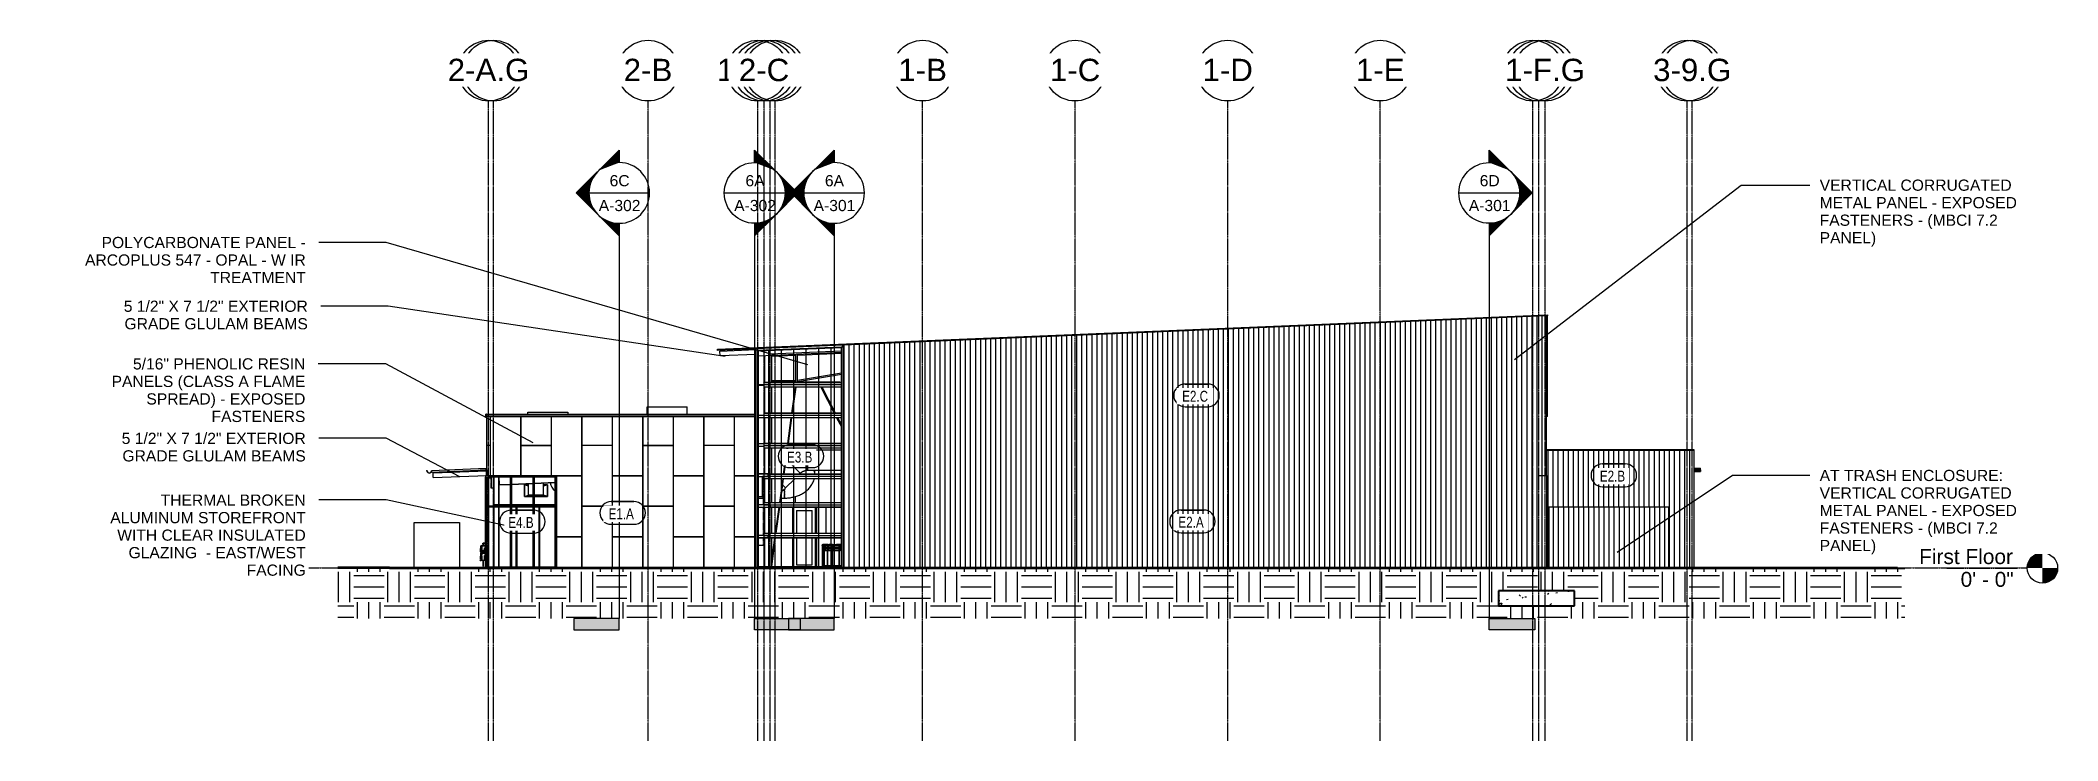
# Model space of a CAD drawing. Header units: inches. Extents: x 20230 to 40520, y -638 to 835.
# Drawn here: x 30689 to 33879, y -273 to 835 of the extents above; entities that cross this region are included whole.
import ezdxf

# ---------------------------------------------------------------- set-up
doc = ezdxf.new("R2010")
doc.units = ezdxf.units.IN
doc.header["$MEASUREMENT"] = 0
doc.linetypes.add('Grid Line 1_2_', pattern=[0.875, 0.5, -0.125, 0.125, -0.125])
doc.linetypes.add('Hidden 1_8_', pattern=[0.1875, 0.125, -0.0625])
for name, color, linetype, lineweight in [('A-ANNO-KEYN', 231, 'Continuous', 9), ('A-CLNG', 13, 'Continuous', 9), ('A-DOOR', 31, 'Continuous', 9), ('A-DOOR-FRAM', 31, 'Continuous', 9), ('A-FLOR-HRAL', 11, 'Continuous', 9), ('A-FLOR-LEVL', 51, 'Continuous', 9), ('A-GLAZ-CURT', 52, 'Continuous', 9), ('A-GLAZ-CWMG', 51, 'Continuous', 9), ('A-ROOF', 132, 'Continuous', 9), ('A-ROOF-OTLN', 132, 'Continuous', 9), ('A-ROOF-PATT', 132, 'Continuous', 9), ('A-WALL', 113, 'Continuous', 9), ('A-WALL-IDEN', 211, 'Continuous', 9), ('A-WALL-PATT', 111, 'Continuous', 9), ('C-TOPO', 7, 'Continuous', 9), ('E-ELEC-EQPM', 71, 'Continuous', 9), ('G-ANNO-SYMB', 111, 'Continuous', 9), ('I-WALL', 2, 'Continuous', 9), ('M-EQPM', 50, 'Continuous', 9), ('M-HVAC-DUCT', 70, 'Continuous', 9), ('M-HVAC-DUCT-ANNO', 70, 'Continuous', 9), ('P-SANR-FIXT', 6, 'Continuous', 9), ('Q-CASE', 31, 'Continuous', 9), ('Q-SPCQ', 91, 'Continuous', 9), ('S-BEAM', 12, 'Continuous', 9), ('S-COLS', 52, 'Continuous', 9), ('S-FNDN', 32, 'Continuous', 9), ('S-GRID', 1, 'Continuous', 9), ('S-GRID-IDEN', 1, 'Continuous', 9)]:
    doc.layers.add(name, color=color, linetype=linetype, lineweight=lineweight)
doc.styles.add('Arial', font='arial.ttf', dxfattribs={"height": 23.60479})
doc.styles.add('Arial_1', font='arial.ttf', dxfattribs={"height": 35.407186})
doc.styles.add('Arial_2', font='arial.ttf', dxfattribs={"height": 17.703593})
doc.styles.add('Century Gothic', font='GOTHIC.TTF', dxfattribs={"width": 0.8, "height": 17.245342})
pattern_1 = [(0, (-21183.72, 0), (48, 48), [48, -48]), (0, (-21183.72, 18), (48, 48), [48, -48]), (0, (-21183.72, 36), (48, 48), [48, -48]), (90, (-21177.72, 42), (-48, 48), [48, -48]), (90, (-21159.72, 42), (-48, 48), [48, -48]), (90, (-21141.72, 42), (-48, 48), [48, -48])]
pattern_2 = [(0, (-22398.18, 1), (-193, 193), [48, -145]), (90, (-22398.18, 1), (-193, 1e-14), [96.25, -96.75]), (180, (-22350.18, 97.25), (-193, 193), [48, -145]), (90, (-22350.18, 1), (-193, 1e-14), [96.25, -96.75]), (180, (-22350.18, 97.5), (-193, 193), [48, -145]), (90, (-22350.18, 97.5), (-193, 1e-14), [96.25, -96.75]), (0, (-22398.18, 193.75), (-193, 193), [48, -145]), (90, (-22398.18, 97.5), (-193, 1e-14), [96.25, -96.75]), (0, (-22349.93, 49), (-193, 193), [48, -145]), (90, (-22349.93, 0.75), (-193, 1e-14), [48.25, -144.75]), (90, (-22301.93, 0.75), (-193, 1e-14), [48.25, -144.75]), (0, (-22349.93, 145.5), (-193, 193), [48, -145]), (90, (-22349.93, 49.25), (-193, 1e-14), [96.25, -96.75]), (180, (-22301.93, 49.25), (-193, 193), [48, -145]), (90, (-22301.93, 49.25), (-193, 1e-14), [96.25, -96.75]), (90, (-22349.93, 145.75), (-193, 1e-14), [48, -145]), (180, (-22301.93, 145.75), (-193, 193), [48, -145]), (90, (-22301.93, 145.75), (-193, 1e-14), [48, -145]), (0, (-22301.68, 1), (-193, 193), [48, -145]), (90, (-22301.68, 1), (-193, 1e-14), [96.25, -96.75]), (180, (-22253.68, 97.25), (-193, 193), [48, -145]), (90, (-22253.68, 1), (-193, 1e-14), [96.25, -96.75]), (180, (-22253.68, 97.5), (-193, 193), [48, -145]), (90, (-22253.68, 97.5), (-193, 1e-14), [96.25, -96.75]), (180, (-22253.68, 193.75), (-193, 193), [48, -145]), (90, (-22301.68, 97.5), (-193, 1e-14), [96.25, -96.75]), (0, (-22253.43, 49), (-193, 193), [48, -145]), (90, (-22253.43, 0.75), (-193, 1e-14), [48.25, -144.75]), (90, (-22205.43, 0.75), (-193, 1e-14), [48.25, -144.75]), (0, (-22253.43, 145.5), (-193, 193), [48, -145]), (90, (-22253.43, 49.25), (-193, 1e-14), [96.25, -96.75]), (180, (-22205.43, 49.25), (-193, 193), [48, -145]), (90, (-22205.43, 49.25), (-193, 1e-14), [96.25, -96.75]), (90, (-22253.43, 145.75), (-193, 1e-14), [48, -145]), (180, (-22205.43, 145.75), (-193, 193), [48, -145]), (90, (-22205.43, 145.75), (-193, 1e-14), [48, -145])]
pattern_3 = [(90, (-21150.615, 0), (-8, 5e-16), [])]
pattern_4 = [(90, (-21128.053, 0), (-8, 5e-16), [])]

msp = doc.modelspace()

# ---------------------------------------------------------------- texts
at = {"layer": 'A-ANNO-KEYN', "char_height": 17.704, "attachment_point": 3, "line_spacing_factor": 0.938532, "style": 'Arial_2', "bg_fill": 3, "box_fill_scale": 1.25, "bg_fill_color": 0, "bg_fill_transparency": 0}
for s, insert, width in [('POLYCARBONATE PANEL -\\PARCOPLUS 547 - OPAL - W IR\\PTREATMENT', (31108.4, 523.7), 415.368), ('5 1/2" X 7 1/2" EXTERIOR\\PGRADE GLULAM BEAMS', (31111.7, 422.9), 346.68), ('5/16" PHENOLIC RESIN\\PPANELS (CLASS A FLAME\\PSPREAD) - EXPOSED\\PFASTENERS', (31107.8, 331.7), 359.208)]:
    msp.add_mtext(s, dxfattribs=dict(at, insert=insert, width=width))
at = {"layer": 'G-ANNO-SYMB', "char_height": 17.7, "attachment_point": 2, "line_spacing_factor": 0.938532, "style": 'Arial_2'}
for s, insert, width in [('6C', (31604.8, 621.5), 37.584), ('6A', (31819, 621.5), 36.072), ('6A', (31944.6, 621.5), 36.072), ('6D', (32980.9, 621.5), 37.584), ('A-302', (31604.8, 582.2), 78.624), ('A-302', (31819, 582.2), 78.624), ('A-301', (31944.6, 582.2), 78.624), ('A-301', (32980.9, 582.2), 78.624)]:
    msp.add_mtext(s, dxfattribs=dict(at, insert=insert, width=width))

# ---------------------------------------------------------------- blocks, each defined once
blk = doc.blocks.new('Struct_Xcel_Sports Complex_rvt-3-Elevation - East')
at = {"layer": 'S-FNDN'}
h = blk.add_hatch(dxfattribs=at)
h.set_pattern_fill('FP_55', color=256, style=0, pattern_type=2)
h.set_pattern_definition([(50, (-21183.72, 0), (55.085, -4.82), [5.76, -63.36]), (355, (-21183.72, 0), (-10.656, 57.769), [4.608, -50.688]), (100.45, (-21179.13, -0.4), (44.43, 52.949), [4.895, -53.848]), (46.184, (-21183.72, 15.36), (81.964, -12.712), [8.64, -95.04]), (96.636, (-21176.89, 14.3), (71.78, 74.81), [7.343, -80.772]), (351.184, (-21183.72, 15.36), (71.78, 74.81), [6.912, -76.032]), (21, (-21176.04, 11.52), (45.842, -30.921), [5.76, -63.36]), (326, (-21176.04, 11.52), (18.687, 55.691), [4.608, -50.688]), (71.45, (-21172.22, 8.943), (64.53, 24.77), [4.895, -53.848]), (37.5, (-21183.719, 0), (0.934, 25.5668), [2.534, -47.539, 2.534, -48.922, -50.88]), (37.5, (-21183.719, 0), (0.934, 25.5668), [-101.53, 2.534, -48.346]), (7.5, (-21183.72, 0), (20.204, 30.291), [2.534, -26.803, 2.534, -46.387, -19.392]), (7.5, (-21183.72, 0), (20.204, 30.291), [-78.259, 2.534, -16.858]), (327.5, (-21200.845, 0), (40.9978, -1.7324), [2.534, -16.666, 2.534, -57.37, -79.488]), (327.5, (-21200.845, 0), (40.9978, -1.7324), [-79.104, 2.534, -76.954]), (317.5, (-21208.525, 0), (44.789, 7.688), [2.534, -22.426, 2.534, -37.248, -56.448]), (317.5, (-21208.525, 0), (44.789, 7.688), [-64.742, 2.534, -53.914])])
h.paths.add_polyline_path([(-21174.8, -60), (-21077.8, -60), (-21077.8, -36), (-21197.8, -36), (-21197.8, -60)], flags=0)
at = {"layer": 'S-FNDN', "color": 250, "lineweight": 25}
for p, q in [((-21077.8, -36), (-21197.8, -36)), ((-21197.8, -36), (-21197.8, -60)), ((-21197.8, -60), (-21077.8, -60)), ((-21077.8, -60), (-21077.8, -36))]:
    blk.add_line(p, q, dxfattribs=at)
blk = doc.blocks.new('W-Wide Flange-Column - B2_D-1389335-Elevation - East')
at = {"layer": 'S-COLS'}
for p, q in [((-22786.9, 146.2), (-22786.9, 145.5)), ((-22786.9, 143.5), (-22786.9, 100.3)), ((-22779.5, 143.5), (-22779.5, 100.3)), ((-22779.1, 143.5), (-22779.1, 100.3)), ((-22787.3, 126.5), (-22787.3, 100.3)), ((-22787.3, 96), (-22787.3, 2)), ((-22786.9, 96), (-22786.9, 2)), ((-22779.5, 96), (-22779.5, 2)), ((-22779.1, 96), (-22779.1, 2))]:
    blk.add_line(p, q, dxfattribs=at)
blk = doc.blocks.new('W-Wide Flange - W14X22-1401465-Elevation - East')
at = {"layer": 'S-BEAM'}
for p, q in [((-22372.9, 162.1), (-22372.7, 162.1)), ((-22372.9, 161.8), (-22372.7, 161.8)), ((-22778, 132.6), (-22778.5, 143.5)), ((-22778, 131.8), (-22778, 132.6)), ((-22778, 131.8), (-22761.2, 132.5)), ((-22778, 131.5), (-22761.2, 132.2)), ((-22778, 131.5), (-22778, 131.8)), ((-22759.2, 132.6), (-22725, 134.1)), ((-22759.2, 132.3), (-22725, 133.7)), ((-22723, 134.1), (-22689.9, 135.5)), ((-22723, 133.8), (-22689.9, 135.2)), ((-22687.9, 135.6), (-22687.7, 135.6)), ((-22687.9, 135.3), (-22687.7, 135.3)), ((-22372.9, 148.7), (-22372.7, 148.7))]:
    blk.add_line(p, q, dxfattribs=at)
blk = doc.blocks.new('Girt_C - 8_D-1409812-Elevation - East')
at = {"layer": 'S-BEAM'}
for p, q in [((-22372.7, 51.6), (-22372.9, 51.6)), ((-22372.9, 48.1), (-22372.7, 48.1)), ((-22372.9, 47.6), (-22372.7, 47.6)), ((-22353.4, 51.6), (-22369.1, 51.6)), ((-22369.1, 48.1), (-22353.4, 48.1)), ((-22369.1, 47.6), (-22353.4, 47.6)), ((-22353.4, 51.5), (-22353.4, 51.4)), ((-22353.4, 51.4), (-22353.4, 48.1)), ((-22353.4, 48.1), (-22353.4, 47.6))]:
    blk.add_line(p, q, dxfattribs=at)
blk = doc.blocks.new('Girt_C - 8_D-1405484-Elevation - East')
at = {"layer": 'S-BEAM'}
for p, q in [((-22787.3, 99.8), (-22787.3, 100.3)), ((-22787.3, 100.3), (-22761.2, 100.3)), ((-22787.3, 98), (-22787.3, 99.8)), ((-22761.2, 99.8), (-22787.3, 99.8)), ((-22759.2, 100.3), (-22725, 100.3)), ((-22725, 99.8), (-22759.2, 99.8)), ((-22723, 100.3), (-22689.9, 100.3)), ((-22689.9, 99.8), (-22723, 99.8)), ((-22687.9, 100.3), (-22687.7, 100.3)), ((-22687.7, 99.8), (-22687.9, 99.8)), ((-22687.9, 96.3), (-22687.7, 96.3)), ((-22372.9, 100.3), (-22372.7, 100.3)), ((-22372.7, 99.8), (-22372.9, 99.8)), ((-22372.9, 96.3), (-22372.7, 96.3)), ((-22369.1, 100.3), (-22359.6, 100.3)), ((-22350.1, 99.8), (-22369.1, 99.8)), ((-22369.1, 96.3), (-22350.1, 96.3)), ((-22350.1, 100.1), (-22350.1, 99.8)), ((-22350.1, 99.8), (-22350.1, 96.5)), ((-22350.1, 96.5), (-22350.1, 96.3))]:
    blk.add_line(p, q, dxfattribs=at)
blk = doc.blocks.new('Casework 1 - Casework 1-456223-Elevation - East')
at = {"layer": 'Q-CASE'}
for p, q in [((-22372.9, 36), (-22372.7, 36)), ((-22369.1, 36), (-22359.6, 36))]:
    blk.add_line(p, q, dxfattribs=at)
blk = doc.blocks.new('Girt_C - 10_D-1401750-Elevation - East')
at = {"layer": 'S-BEAM'}
blk.add_line((-22276.6, 96.2), (-22334.8, 96.2), dxfattribs=at)
blk = doc.blocks.new('Girt_C - 8_D-1472944-Elevation - East')
at = {"layer": 'S-BEAM'}
for p, q in [((-22794.7, 100.3), (-22795.3, 99.8)), ((-22795.3, 99.8), (-22795.3, 98)), ((-22795.2, 99.8), (-22794.7, 100.2)), ((-22795.2, 98), (-22795.2, 99.8)), ((-22794.7, 100.2), (-22794.7, 100.3)), ((-22787.3, 99.8), (-22787.9, 100.3)), ((-22787.9, 100.3), (-22787.9, 100.2)), ((-22787.9, 100.2), (-22787.4, 99.8)), ((-22787.4, 99.8), (-22787.4, 98))]:
    blk.add_line(p, q, dxfattribs=at)
blk = doc.blocks.new('Basketball_Backstop-Performance_Sports_Systems-3103-Ceiling_Hung - 27_-0_ to 27_-11 7_8_-652462-Elevation - East')
at = {"layer": 'Q-SPCQ'}
for p, q in [((-22269.8, 294), (-22299.7, 294)), ((-22299.7, 293.3), (-22299.7, 294)), ((-22239.7, 294), (-22269.6, 294)), ((-22239.7, 294), (-22239.7, 293.3)), ((-22270, 285.9), (-22248.7, 245)), ((-22246.6, 245), (-22267.9, 285.9)), ((-22244.9, 237.7), (-22237.3, 223.1)), ((-22237.3, 227.2), (-22242.8, 237.7))]:
    blk.add_line(p, q, dxfattribs=at)
at = {"layer": 'Q-SPCQ', "flags": 128}
for points in [[(-22269.9, 294.2), (-22269.9, 294.3), (-22269.9, 294.3), (-22269.9, 294.3), (-22269.9, 294.3), (-22269.9, 294.3), (-22269.9, 294.3), (-22269.9, 294.3), (-22269.9, 294.3), (-22269.9, 294.3), (-22269.9, 294.3), (-22269.9, 294.4), (-22269.9, 294.4), (-22269.9, 294.4), (-22269.9, 294.4), (-22269.9, 294.4), (-22269.9, 294.4), (-22269.9, 294.4), (-22269.9, 294.4), (-22269.9, 294.4), (-22269.9, 294.4), (-22269.8, 294.4), (-22269.8, 294.4), (-22269.8, 294.4), (-22269.8, 294.5), (-22269.8, 294.5), (-22269.8, 294.5), (-22269.8, 294.5), (-22269.8, 294.5), (-22269.8, 294.5), (-22269.8, 294.5), (-22269.8, 294.5), (-22269.7, 294.5), (-22269.7, 294.5), (-22269.7, 294.5), (-22269.7, 294.5), (-22269.7, 294.5), (-22269.7, 294.5), (-22269.7, 294.5), (-22269.7, 294.5), (-22269.7, 294.5)], [(-22269.9, 294), (-22269.9, 294), (-22269.9, 294.1), (-22269.9, 294.1), (-22269.9, 294.1), (-22269.9, 294.1), (-22269.9, 294.2), (-22269.9, 294.2), (-22269.9, 294.2), (-22269.9, 294.2), (-22269.9, 294.2), (-22269.9, 294.2), (-22269.9, 294.2), (-22269.9, 294.2)], [(-22269.9, 294.2), (-22269.9, 294.2), (-22269.9, 294.2), (-22269.9, 294.2), (-22269.9, 294.2), (-22269.9, 294.2), (-22269.9, 294.2), (-22269.9, 294.2), (-22269.9, 294.1), (-22269.9, 294.1), (-22269.9, 294.1), (-22269.9, 294.1), (-22269.9, 294), (-22269.9, 294), (-22269.9, 293.9), (-22269.9, 293.9), (-22269.9, 293.9), (-22269.9, 293.8), (-22269.9, 293.8), (-22269.9, 293.7), (-22269.9, 293.6), (-22269.9, 293.6), (-22269.9, 293.5), (-22269.9, 293.5), (-22269.9, 293.4), (-22269.9, 293.3), (-22269.9, 293.3)], [(-22269.7, 294.5), (-22269.7, 294.5), (-22269.7, 294.5), (-22269.6, 294.5), (-22269.6, 294.5), (-22269.6, 294.5), (-22269.6, 294.5), (-22269.6, 294.5), (-22269.6, 294.5), (-22269.6, 294.5), (-22269.6, 294.5), (-22269.6, 294.5), (-22269.6, 294.5), (-22269.6, 294.5), (-22269.5, 294.5), (-22269.5, 294.5), (-22269.5, 294.5), (-22269.5, 294.4), (-22269.5, 294.4), (-22269.5, 294.4), (-22269.5, 294.4), (-22269.5, 294.4), (-22269.5, 294.4), (-22269.5, 294.4), (-22269.5, 294.4), (-22269.5, 294.4), (-22269.5, 294.4), (-22269.5, 294.4), (-22269.5, 294.4), (-22269.4, 294.3), (-22269.4, 294.3), (-22269.4, 294.3), (-22269.4, 294.3), (-22269.4, 294.3), (-22269.4, 294.3), (-22269.4, 294.3), (-22269.4, 294.3), (-22269.4, 294.3), (-22269.4, 294.3), (-22269.4, 294.3), (-22269.4, 294.2)], [(-22269.4, 293.3), (-22269.4, 293.4), (-22269.4, 293.4), (-22269.4, 293.5), (-22269.4, 293.6), (-22269.4, 293.6), (-22269.4, 293.7), (-22269.4, 293.7), (-22269.4, 293.8), (-22269.4, 293.8), (-22269.4, 293.9), (-22269.4, 293.9), (-22269.4, 294), (-22269.4, 294), (-22269.4, 294.1), (-22269.4, 294.1), (-22269.4, 294.1), (-22269.4, 294.1), (-22269.4, 294.2), (-22269.4, 294.2), (-22269.4, 294.2), (-22269.4, 294.2), (-22269.4, 294.2), (-22269.4, 294.2), (-22269.4, 294.2), (-22269.4, 294.2)], [(-22269.4, 294.2), (-22269.4, 294.2), (-22269.4, 294.2), (-22269.4, 294.2), (-22269.4, 294.2), (-22269.4, 294.2), (-22269.4, 294.2), (-22269.4, 294.2), (-22269.4, 294.1), (-22269.4, 294.1), (-22269.4, 294.1), (-22269.4, 294.1), (-22269.4, 294), (-22269.4, 294)]]:
    blk.add_lwpolyline(points, dxfattribs=at)
blk = doc.blocks.new('Rectangular Mullion - Profile_Polycarbonate_right-1189993-Elevation - East')
at = {"layer": 'A-GLAZ-CWMG'}
for p, q in [((-21122.8, 398.2), (-21120.7, 398.2)), ((-21122.8, 398.2), (-21122.8, 336.2)), ((-21120.7, 336.2), (-21120.7, 398.2)), ((-21120.7, 336.2), (-21122.8, 336.2))]:
    blk.add_line(p, q, dxfattribs=at)
blk = doc.blocks.new('Rectangular Mullion - Exterior 2_ x 4_5_-1274970-Elevation - East')
at = {"layer": 'A-GLAZ-CWMG'}
for p, q in [((-22799.9, 145.5), (-22799.9, 143.5)), ((-22795.4, 145.5), (-22799.9, 145.5)), ((-22799.9, 143.5), (-22795.4, 143.5)), ((-22795.4, 143.5), (-22795.4, 145.5))]:
    blk.add_line(p, q, dxfattribs=at)
blk = doc.blocks.new('Rectangular Mullion - Exterior 2_ x 4_5_-1142350-Elevation - East')
at = {"layer": 'A-GLAZ-CWMG'}
for p, q in [((-22799.9, 2), (-22799.9, 97)), ((-22795.4, 97), (-22795.4, 2)), ((-22795.4, 2), (-22799.9, 2))]:
    blk.add_line(p, q, dxfattribs=at)
blk = doc.blocks.new('Rectangular Mullion - Exterior 2_ x 4_5_-1142351-Elevation - East')
at = {"layer": 'A-GLAZ-CWMG'}
for p, q in [((-22799.9, 143.5), (-22795.4, 143.5)), ((-22799.9, 97), (-22799.9, 143.5)), ((-22795.4, 143.5), (-22795.4, 97))]:
    blk.add_line(p, q, dxfattribs=at)
blk = doc.blocks.new('Rectangular Mullion - Exterior 2_ x 4_5_-769201-Elevation - East')
at = {"layer": 'A-GLAZ-CWMG'}
for p, q in [((-22724, 145.5), (-22760.2, 145.5)), ((-22724, 143.5), (-22760.2, 143.5))]:
    blk.add_line(p, q, dxfattribs=at)
blk = doc.blocks.new('Rectangular Mullion - Exterior 2_ x 4_5_-1135294-Elevation - East')
at = {"layer": 'A-GLAZ-CWMG'}
for p, q in [((-22724, 2), (-22687.9, 2)), ((-22687.9, 2), (-22687.9, 0))]:
    blk.add_line(p, q, dxfattribs=at)
blk = doc.blocks.new('Rectangular Mullion - Exterior 2_ x 4_5_-769200-Elevation - East')
at = {"layer": 'A-GLAZ-CWMG'}
blk.add_line((-22796.4, 2), (-22760.2, 2), dxfattribs=at)
blk = doc.blocks.new('Rectangular Mullion - Exterior 2_ x 4_5_-1142339-Elevation - East')
at = {"layer": 'A-GLAZ-CWMG'}
for p, q in [((-22799.9, 97), (-22799.9, 2)), ((-22797.9, 97), (-22797.9, 2)), ((-22797.9, 2), (-22799.9, 2))]:
    blk.add_line(p, q, dxfattribs=at)
blk = doc.blocks.new('Rectangular Mullion - Exterior 2_ x 4_5_-1142340-Elevation - East')
at = {"layer": 'A-GLAZ-CWMG'}
for p, q in [((-22799.9, 143.5), (-22797.9, 143.5)), ((-22799.9, 143.5), (-22799.9, 97)), ((-22797.9, 143.5), (-22797.9, 97))]:
    blk.add_line(p, q, dxfattribs=at)
blk = doc.blocks.new('Rectangular Mullion - Exterior 2_ x 4_5_-1142341-Elevation - East')
at = {"layer": 'A-GLAZ-CWMG'}
for p, q in [((-22689.9, 143.5), (-22687.9, 143.5)), ((-22689.9, 97), (-22689.9, 143.5)), ((-22687.9, 97), (-22687.9, 143.5))]:
    blk.add_line(p, q, dxfattribs=at)
blk = doc.blocks.new('Rectangular Mullion - Exterior 2_ x 4_5_-1142342-Elevation - East')
at = {"layer": 'A-GLAZ-CWMG'}
for p, q in [((-22689.9, 2), (-22689.9, 97)), ((-22687.9, 2), (-22687.9, 97)), ((-22687.9, 2), (-22689.9, 2))]:
    blk.add_line(p, q, dxfattribs=at)
blk = doc.blocks.new('Rectangular Mullion - Exterior 2_ x 4_5_-1135295-Elevation - East')
at = {"layer": 'A-GLAZ-CWMG'}
for p, q in [((-22689.9, 98), (-22724, 98)), ((-22689.9, 96), (-22724, 96)), ((-22689.9, 98), (-22689.9, 96))]:
    blk.add_line(p, q, dxfattribs=at)
blk = doc.blocks.new('Rectangular Mullion - Exterior 2_ x 4_5_-769423-Elevation - East')
at = {"layer": 'A-GLAZ-CWMG'}
for p, q in [((-22760.2, 98), (-22796.4, 98)), ((-22760.2, 96), (-22796.4, 96))]:
    blk.add_line(p, q, dxfattribs=at)
blk = doc.blocks.new('Rectangular Mullion - Exterior 2_ x 4_5_-1115231-Elevation - East')
at = {"layer": 'A-GLAZ-CWMG'}
for p, q in [((-22761.2, 96), (-22759.2, 96)), ((-22761.2, 96), (-22761.2, 2)), ((-22759.2, 96), (-22759.2, 2)), ((-22759.2, 2), (-22761.2, 2))]:
    blk.add_line(p, q, dxfattribs=at)
blk = doc.blocks.new('Rectangular Mullion - Exterior 2_ x 4_5_-1142334-Elevation - East')
at = {"layer": 'A-GLAZ-CWMG'}
for p, q in [((-22761.2, 143.5), (-22759.2, 143.5)), ((-22761.2, 143.5), (-22761.2, 98)), ((-22759.2, 143.5), (-22759.2, 98)), ((-22759.2, 98), (-22761.2, 98))]:
    blk.add_line(p, q, dxfattribs=at)
blk = doc.blocks.new('Rectangular Mullion - Exterior 2_ x 4_5_-1135297-Elevation - East')
at = {"layer": 'A-GLAZ-CWMG'}
for p, q in [((-22687.9, 145.5), (-22724, 145.5)), ((-22687.9, 143.5), (-22724, 143.5)), ((-22687.9, 145.5), (-22687.9, 143.5))]:
    blk.add_line(p, q, dxfattribs=at)
blk = doc.blocks.new('Rectangular Mullion - Exterior 2_ x 4_5_-769211-Elevation - East')
at = {"layer": 'A-GLAZ-CWMG'}
blk.add_line((-22760.2, 2), (-22724, 2), dxfattribs=at)
blk = doc.blocks.new('Rectangular Mullion - Exterior 2_ x 4_5_-1135298-Elevation - East')
at = {"layer": 'A-GLAZ-CWMG'}
for p, q in [((-22724, 98), (-22760.2, 98)), ((-22724, 96), (-22760.2, 96))]:
    blk.add_line(p, q, dxfattribs=at)
blk = doc.blocks.new('Rectangular Mullion - Exterior 2_ x 4_5_-827464-Elevation - East')
at = {"layer": 'A-GLAZ-CWMG'}
for p, q in [((-22725, 96), (-22723, 96)), ((-22725, 96), (-22725, 2)), ((-22723, 96), (-22723, 2)), ((-22723, 2), (-22725, 2))]:
    blk.add_line(p, q, dxfattribs=at)
blk = doc.blocks.new('Rectangular Mullion - Exterior 2_ x 4_5_-1142356-Elevation - East')
at = {"layer": 'A-GLAZ-CWMG'}
for p, q in [((-22725, 143.5), (-22723, 143.5)), ((-22725, 143.5), (-22725, 98)), ((-22723, 143.5), (-22723, 98)), ((-22723, 98), (-22725, 98))]:
    blk.add_line(p, q, dxfattribs=at)
blk = doc.blocks.new('Rectangular Mullion - Exterior 2_ x 4_5_-827470-Elevation - East')
at = {"layer": 'A-GLAZ-CWMG'}
for p, q in [((-22752.2, 96), (-22752.2, 2)), ((-22750.2, 2), (-22750.2, 96))]:
    blk.add_line(p, q, dxfattribs=at)
blk = doc.blocks.new('Carrier_48TC_Standard_Efficiency_Gas_Heat_Electric_Cooling_Packaged_Rooftop_Unit_3_to_15_nominal_tons - 15 ton 48TC__16-873539-Elevation - East')
at = {"layer": 'M-EQPM'}
for p, q in [((-22544.4, 254.7), (-22481.1, 254.7)), ((-22544.4, 243.5), (-22544.4, 254.7)), ((-22481.1, 243.5), (-22481.1, 254.7))]:
    blk.add_line(p, q, dxfattribs=at)
blk = doc.blocks.new('Carrier_48TC_Standard_Efficiency_Gas_Heat_Electric_Cooling_Packaged_Rooftop_Unit_3_to_15_nominal_tons - 15 ton 48TC__16-V77-Elevation - East')
at = {"layer": 'M-EQPM'}
for p, q in [((-22733.3, 246.7), (-22669.9, 246.7)), ((-22733.3, 243.5), (-22733.3, 246.7)), ((-22669.9, 246.7), (-22669.9, 243.5))]:
    blk.add_line(p, q, dxfattribs=at)
blk = doc.blocks.new('Rectangular Mullion - Profile_Polycarbonate_Lower-1149884-Elevation - East')
at = {"layer": 'A-GLAZ-CWMG'}
for p, q in [((-22369.1, 2), (-22369.1, 2.2)), ((-22369.1, 2.2), (-22237.3, 2.2)), ((-22369.1, 2), (-22237.3, 2)), ((-22369.1, 0), (-22369.1, 1.5)), ((-22369.1, 1.5), (-22237.3, 1.5)), ((-22237.3, 2.2), (-22237.3, 2)), ((-22237.3, 1.5), (-22237.3, 0))]:
    blk.add_line(p, q, dxfattribs=at)
blk = doc.blocks.new('Rectangular Mullion - Profile_Polycarbonate_Upper and left-1528482-Elevation - East')
at = {"layer": 'A-GLAZ-CWMG'}
for p, q in [((-22372.7, 346.5), (-22372.7, 0)), ((-22369.8, 343.8), (-22369.8, 0)), ((-22369.3, 343.2), (-22369.3, 0.1)), ((-22369.1, 343), (-22369.1, 1.5))]:
    blk.add_line(p, q, dxfattribs=at)
blk = doc.blocks.new('Rectangular Mullion - Profile_Polycarbonate_right-1528483-Elevation - East')
at = {"layer": 'A-GLAZ-CWMG'}
for p, q in [((-22233.7, 352.3), (-22236.5, 349.3)), ((-22233.7, 0), (-22233.7, 352.3)), ((-22237, 348.7), (-22237.3, 348.5)), ((-22237.3, 1.5), (-22237.3, 348.5)), ((-22236.5, 349.3), (-22237, 348.7)), ((-22237, 0.1), (-22237, 348.7)), ((-22236.5, 0), (-22236.5, 349.3))]:
    blk.add_line(p, q, dxfattribs=at)
blk = doc.blocks.new('Railing - 2_ x 1_2_-939656-Elevation - East')
at = {"layer": 'A-FLOR-HRAL'}
for p, q in [((-22266.9, 34.9), (-22267.1, 34.9)), ((-22267.1, 34.9), (-22267.1, 2.2))]:
    blk.add_line(p, q, dxfattribs=at)
blk = doc.blocks.new('Railing - 2_ x 1_2_-V78-Elevation - East')
at = {"layer": 'A-FLOR-HRAL'}
for p, q in [((-22264.9, 34.9), (-22266.9, 34.9)), ((-22266.9, 34.9), (-22266.9, 2.2)), ((-22266.9, 34.9), (-22266.9, 34.9)), ((-22266.9, 2.2), (-22266.9, 34.9)), ((-22264.9, 32.5), (-22264.9, 34.9)), ((-22264.9, 28.5), (-22264.9, 31.5)), ((-22264.9, 2.2), (-22264.9, 4))]:
    blk.add_line(p, q, dxfattribs=at)
blk = doc.blocks.new('Railing - 2_ 8_-939652-Elevation - East')
at = {"layer": 'A-FLOR-HRAL'}
for p, q in [((-22266.3, 27.5), (-22266.5, 27.5)), ((-22266.5, 4), (-22264.5, 4))]:
    blk.add_line(p, q, dxfattribs=at)
blk = doc.blocks.new('Railing - 2_ x 1_2_-V79-Elevation - East')
at = {"layer": 'A-FLOR-HRAL'}
for p, q in [((-22262.5, 34.9), (-22264.5, 34.9)), ((-22264.5, 34.9), (-22264.5, 2.2)), ((-22264.5, 34.9), (-22264.5, 34.9)), ((-22264.5, 2.2), (-22264.5, 34.9)), ((-22262.5, 32.5), (-22262.5, 34.9)), ((-22262.5, 28.5), (-22262.5, 31.5)), ((-22262.5, 2.2), (-22262.5, 4))]:
    blk.add_line(p, q, dxfattribs=at)
blk = doc.blocks.new('Railing - 2_ 8_-V80-Elevation - East')
at = {"layer": 'A-FLOR-HRAL'}
for p, q in [((-22263.4, 27.5), (-22264.1, 27.5)), ((-22264.1, 4), (-22259.4, 4)), ((-22259.4, 27.5), (-22259.6, 27.5))]:
    blk.add_line(p, q, dxfattribs=at)
blk = doc.blocks.new('Railing - 2_ x 1_2_-V81-Elevation - East')
at = {"layer": 'A-FLOR-HRAL'}
for p, q in [((-22259.2, 34.9), (-22259.4, 34.9)), ((-22259.4, 2.2), (-22259.4, 34.9)), ((-22257.3, 34.9), (-22259.2, 34.9)), ((-22259.2, 34.9), (-22259.2, 2.2)), ((-22257.3, 32.5), (-22257.3, 34.9)), ((-22257.3, 28.5), (-22257.3, 31.5)), ((-22257.3, 2.2), (-22257.3, 4))]:
    blk.add_line(p, q, dxfattribs=at)
blk = doc.blocks.new('Railing - 2_ 8_-V82-Elevation - East')
at = {"layer": 'A-FLOR-HRAL'}
for p, q in [((-22258.1, 27.5), (-22258.9, 27.5)), ((-22258.9, 4), (-22251.4, 4)), ((-22251.4, 27.5), (-22251.9, 27.5))]:
    blk.add_line(p, q, dxfattribs=at)
blk = doc.blocks.new('Railing - 2_ x 1_2_-V83-Elevation - East')
at = {"layer": 'A-FLOR-HRAL'}
for p, q in [((-22251.2, 34.9), (-22251.4, 34.9)), ((-22251.4, 2.2), (-22251.4, 34.9)), ((-22249.3, 34.9), (-22251.2, 34.9)), ((-22251.2, 34.9), (-22251.2, 2.2)), ((-22249.3, 32.5), (-22249.3, 34.9)), ((-22249.3, 28.5), (-22249.3, 31.5)), ((-22249.3, 2.2), (-22249.3, 4))]:
    blk.add_line(p, q, dxfattribs=at)
blk = doc.blocks.new('Railing - 2_ 8_-V84-Elevation - East')
at = {"layer": 'A-FLOR-HRAL'}
for p, q in [((-22249.4, 27.5), (-22250.9, 27.5)), ((-22250.9, 4), (-22240.7, 4)), ((-22240.7, 27.5), (-22241.6, 27.5))]:
    blk.add_line(p, q, dxfattribs=at)
blk = doc.blocks.new('Railing - 2_ x 1_2_-V85-Elevation - East')
at = {"layer": 'A-FLOR-HRAL'}
for p, q in [((-22240.5, 34.9), (-22240.7, 34.9)), ((-22240.7, 2.2), (-22240.7, 34.9)), ((-22238.6, 34.9), (-22240.5, 34.9)), ((-22240.5, 34.9), (-22240.5, 2.2)), ((-22238.6, 32.5), (-22238.6, 34.9)), ((-22238.6, 28.5), (-22238.6, 31.5)), ((-22238.6, 2.2), (-22238.6, 4))]:
    blk.add_line(p, q, dxfattribs=at)
blk = doc.blocks.new('Railing - 2_ 8_-V86-Elevation - East')
at = {"layer": 'A-FLOR-HRAL'}
for p, q in [((-22238.7, 27.5), (-22240.1, 27.5)), ((-22240.1, 4), (-22237.3, 4))]:
    blk.add_line(p, q, dxfattribs=at)
blk = doc.blocks.new('Railing - Railing-939582-Elevation - East')
at = {"layer": 'A-FLOR-HRAL'}
for p, q in [((-22266.6, 32.5), (-22266.6, 31.5)), ((-22266.3, 32.5), (-22264.6, 32.5)), ((-22264, 32.5), (-22259.4, 32.5)), ((-22258.8, 32.5), (-22251.4, 32.5)), ((-22250.7, 32.5), (-22240.7, 32.5)), ((-22240, 32.5), (-22237.3, 32.5)), ((-22266.6, 28.5), (-22266.6, 27.5)), ((-22266.3, 31.5), (-22264.6, 31.5)), ((-22266.3, 28.5), (-22264.6, 28.5)), ((-22266.3, 27.5), (-22264.6, 27.5)), ((-22264, 31.5), (-22259.4, 31.5)), ((-22264, 28.5), (-22259.4, 28.5)), ((-22263.5, 27.5), (-22259.7, 27.5)), ((-22258.8, 31.5), (-22251.4, 31.5)), ((-22258.8, 28.5), (-22251.4, 28.5)), ((-22258.1, 27.5), (-22251.9, 27.5)), ((-22250.7, 31.5), (-22240.7, 31.5)), ((-22250.7, 28.5), (-22240.7, 28.5)), ((-22249.5, 27.5), (-22241.6, 27.5)), ((-22240, 31.5), (-22237.3, 31.5)), ((-22240, 28.5), (-22237.3, 28.5)), ((-22238.7, 27.5), (-22237.3, 27.5))]:
    blk.add_line(p, q, dxfattribs=at)
for name in ['Railing - 2_ x 1_2_-939656-Elevation - East', 'Railing - 2_ x 1_2_-V78-Elevation - East', 'Railing - 2_ x 1_2_-V79-Elevation - East', 'Railing - 2_ x 1_2_-V81-Elevation - East', 'Railing - 2_ x 1_2_-V83-Elevation - East', 'Railing - 2_ x 1_2_-V85-Elevation - East', 'Railing - 2_ 8_-939652-Elevation - East', 'Railing - 2_ 8_-V80-Elevation - East', 'Railing - 2_ 8_-V82-Elevation - East', 'Railing - 2_ 8_-V84-Elevation - East', 'Railing - 2_ 8_-V86-Elevation - East']:
    blk.add_blockref(name, (0, 0))
blk = doc.blocks.new('Top Rail Type - Top Rail_Internal_-939601-Elevation - East')
at = {"layer": 'A-FLOR-HRAL', "flags": 128}
for points in [[(-22264.6, 36), (-22264.6, 36.2), (-22264.7, 36.5), (-22264.8, 36.7), (-22265, 36.8), (-22265.3, 37), (-22265.6, 37.1), (-22265.9, 37.1), (-22266.2, 37.1), (-22266.5, 37.1), (-22266.8, 37), (-22267.1, 36.8), (-22267.3, 36.7), (-22267.4, 36.5), (-22267.5, 36.2), (-22267.6, 36)], [(-22267.6, 36), (-22267.5, 36.2), (-22267.4, 36.5), (-22267.3, 36.7), (-22267.1, 36.8), (-22266.8, 37), (-22266.5, 37.1), (-22266.2, 37.1), (-22265.9, 37.1), (-22265.8, 37.1)], [(-22267.6, 36), (-22267.5, 35.8), (-22267.4, 35.5), (-22267.3, 35.3), (-22267.1, 35.2), (-22266.8, 35), (-22266.5, 34.9), (-22266.2, 34.9), (-22265.9, 34.9), (-22265.6, 34.9), (-22265.3, 35), (-22265, 35.2), (-22264.8, 35.3), (-22264.7, 35.5), (-22264.6, 35.8), (-22264.6, 36)], [(-22265.7, 34.9), (-22265.9, 34.9), (-22266.2, 34.9), (-22266.5, 34.9), (-22266.8, 35), (-22267.1, 35.2), (-22267.3, 35.3), (-22267.4, 35.5), (-22267.5, 35.8), (-22267.6, 36)], [(-22266.1, 37.1), (-22265.9, 37.1), (-22265.3, 37.1), (-22264.3, 37.1), (-22262.9, 37.1), (-22261.1, 37.1), (-22258.9, 37.1), (-22256.3, 37.1), (-22253.3, 37.1), (-22250, 37.1), (-22246.2, 37.1), (-22242.1, 37.1), (-22237.6, 37.1), (-22237.3, 37.1)], [(-22258.3, 37.1), (-22258.6, 37.1), (-22260.8, 37.1), (-22262.7, 37.1), (-22264.1, 37.1), (-22265.2, 37.1), (-22265.8, 37.1), (-22266.1, 37.1), (-22266.1, 37.1)], [(-22266.1, 34.9), (-22265.9, 34.9), (-22265.3, 34.9), (-22264.3, 34.9), (-22262.9, 34.9), (-22261.1, 34.9), (-22258.9, 34.9), (-22256.3, 34.9), (-22253.3, 34.9), (-22250, 34.9), (-22246.2, 34.9), (-22242.1, 34.9), (-22237.6, 34.9), (-22237.3, 34.9)], [(-22250.7, 34.9), (-22253, 34.9), (-22256, 34.9), (-22258.6, 34.9), (-22260.8, 34.9), (-22262.7, 34.9), (-22264.1, 34.9), (-22265.2, 34.9), (-22265.8, 34.9), (-22266.1, 34.9), (-22266.1, 34.9)], [(-22251.1, 37.1), (-22253, 37.1), (-22256, 37.1), (-22256.7, 37.1)], [(-22238, 34.9), (-22241.6, 34.9), (-22245.8, 34.9), (-22249.1, 34.9)], [(-22237.3, 37.1), (-22241.6, 37.1), (-22245.1, 37.1)]]:
    blk.add_lwpolyline(points, dxfattribs=at)
blk = doc.blocks.new('Transformer-Dry-Type-Siemens - 6x6x6-1004770-Elevation - East')
at = {"layer": 'E-ELEC-EQPM'}
for p, q in [((-22913.1, 0), (-22913.1, 72)), ((-22913.1, 72), (-22841.1, 72)), ((-22913.1, 72), (-22841.1, 72)), ((-22913.1, 0), (-22913.1, 72)), ((-22841.1, 72), (-22841.1, 0)), ((-22841.1, 72), (-22841.1, 0))]:
    blk.add_line(p, q, dxfattribs=at)
blk = doc.blocks.new('columns and girder2 - one-1334686-Elevation - East')
at = {"layer": 'S-BEAM'}
for p, q in [((-22347.6, 335), (-22309.6, 336.6)), ((-22309.6, 337.8), (-22309.6, 293.3)), ((-22306.6, 336.7), (-22237.3, 339.6)), ((-22306.6, 293.3), (-22306.6, 337.9)), ((-22309.6, 296.1), (-22347.6, 296.1)), ((-22347.6, 295.1), (-22309.6, 295.1)), ((-22237.3, 308.3), (-22306.6, 296.4)), ((-22306.6, 294.9), (-22237.3, 306.8)), ((-22310.4, 285.9), (-22316, 245)), ((-22314.5, 245), (-22308.9, 285.9)), ((-22317, 237.7), (-22322.6, 196.8)), ((-22321.1, 196.8), (-22315.5, 237.7)), ((-22323.6, 189.4), (-22329.1, 148.5)), ((-22327.6, 148.5), (-22322.1, 189.4)), ((-22330.1, 141.2), (-22335.2, 103.7)), ((-22333.7, 103.7), (-22328.6, 141.2)), ((-22336.2, 96.3), (-22341.9, 55.1)), ((-22340.4, 55.1), (-22334.7, 96.3)), ((-22342.9, 47.7), (-22347.6, 13.3)), ((-22347.5, 2.2), (-22341.4, 47.7))]:
    blk.add_line(p, q, dxfattribs=at)
blk = doc.blocks.new('Girt_C - 8_D-1405608-Elevation - East')
at = {"layer": 'S-BEAM'}
for p, q in [((-22372.7, 241.3), (-22372.9, 241.3)), ((-22372.9, 237.8), (-22372.7, 237.8)), ((-22372.7, 237.3), (-22372.9, 237.3)), ((-22359.6, 241.3), (-22369.1, 241.3)), ((-22369.1, 237.8), (-22359.6, 237.8)), ((-22350.1, 237.3), (-22369.1, 237.3)), ((-22350.1, 237.7), (-22350.1, 237.3))]:
    blk.add_line(p, q, dxfattribs=at)
blk = doc.blocks.new('Girt_C - 8_D-1405607-Elevation - East')
at = {"layer": 'S-BEAM'}
for p, q in [((-22372.7, 196.3), (-22372.9, 196.3)), ((-22372.9, 192.8), (-22372.7, 192.8)), ((-22372.7, 192.3), (-22372.9, 192.3)), ((-22350.9, 196.3), (-22369.1, 196.3)), ((-22369.1, 192.8), (-22359.6, 192.8)), ((-22359.6, 192.3), (-22369.1, 192.3)), ((-22350.9, 196.3), (-22350.9, 196.1)), ((-22350.9, 196.1), (-22350.9, 193))]:
    blk.add_line(p, q, dxfattribs=at)
blk = doc.blocks.new('Girt_C - 8_D-1411125-Elevation - East')
at = {"layer": 'S-BEAM'}
for p, q in [((-22786.7, 145.5), (-22786.7, 146.2)), ((-22687.9, 144.7), (-22687.7, 144.7)), ((-22372.7, 148.7), (-22372.9, 148.7)), ((-22372.7, 148.2), (-22372.9, 148.2)), ((-22372.9, 144.7), (-22372.7, 144.7)), ((-22353.5, 148.7), (-22369.1, 148.7)), ((-22353.5, 148.2), (-22369.1, 148.2)), ((-22369.1, 144.7), (-22353.5, 144.7)), ((-22353.5, 148.7), (-22353.5, 148.2)), ((-22353.5, 148.2), (-22353.5, 144.9)), ((-22353.5, 144.9), (-22353.5, 144.7))]:
    blk.add_line(p, q, dxfattribs=at)
blk = doc.blocks.new('Single-Flush - 36_ x 96_-1048073-Elevation - East')
at = {"layer": 'A-DOOR-FRAM'}
for p, q in [((-21121.8, 99), (-21120.8, 99)), ((-21120.8, 99), (-21120.8, 0))]:
    blk.add_line(p, q, dxfattribs=at)
blk = doc.blocks.new('Rectangular Mullion - Profile_Polycarbonate_Upper and left-1528484-Elevation - East')
at = {"layer": 'A-GLAZ-CWMG'}
for p, q in [((-22233.7, 352.3), (-22372.7, 346.5)), ((-22236.5, 349.3), (-22233.7, 352.3)), ((-22236.5, 349.3), (-22369.8, 343.8)), ((-22237, 348.7), (-22369.3, 343.2)), ((-22237.3, 348.5), (-22369.1, 343)), ((-22237.3, 348.5), (-22237, 348.7)), ((-22237, 348.7), (-22236.5, 349.3))]:
    blk.add_line(p, q, dxfattribs=at)
blk = doc.blocks.new('Girt_Z - 10_D-1241717-Elevation - East')
at = {"layer": 'S-BEAM'}
for p, q in [((-22359.7, 289.5), (-22369.1, 289.5)), ((-22369.1, 289.4), (-22359.6, 289.4)), ((-22360.1, 293.3), (-22360.2, 293.2)), ((-22360.2, 293.2), (-22359.7, 292.8)), ((-22359.6, 292.8), (-22360.1, 293.3)), ((-22359.7, 292.8), (-22359.7, 289.6)), ((-22359.6, 289.5), (-22359.6, 292.8)), ((-22368.9, 286), (-22369.1, 286.1)), ((-22369, 285.9), (-22368.9, 286))]:
    blk.add_line(p, q, dxfattribs=at)
blk.add_arc((-22359.7, 289.6), 0.0782, 270, 356.9576, dxfattribs=at)
blk = doc.blocks.new('Girt_Z - 10_D-1223970-Elevation - East')
at = {"layer": 'S-BEAM'}
for p, q in [((-22237.3, 144.8), (-22359.6, 144.8)), ((-22359.6, 144.6), (-22359.6, 144.7)), ((-22359.6, 141.7), (-22359.6, 144.6)), ((-22359.6, 141.2), (-22359.6, 141.7)), ((-22359.6, 141.7), (-22237.3, 141.7)), ((-22237.3, 141.2), (-22359.6, 141.2)), ((-22237.3, 148.5), (-22353.5, 148.5)), ((-22237.3, 148.5), (-22353.5, 148.5)), ((-22237.3, 148), (-22353.5, 148)), ((-22237.3, 144.9), (-22353.5, 144.9))]:
    blk.add_line(p, q, dxfattribs=at)
blk = doc.blocks.new('Girt_Z - 10_D-1223971-Elevation - East')
at = {"layer": 'S-BEAM'}
for p, q in [((-22359.6, 244.5), (-22359.6, 245)), ((-22359.6, 245), (-22359.6, 245)), ((-22237.3, 245), (-22359.6, 245)), ((-22237.3, 245), (-22359.6, 245)), ((-22359.6, 241.4), (-22359.6, 244.5)), ((-22237.3, 244.5), (-22359.6, 244.5)), ((-22359.6, 241.3), (-22359.6, 241.4)), ((-22237.3, 241.4), (-22359.6, 241.4)), ((-22237.3, 241.3), (-22359.6, 241.3)), ((-22359.6, 241.1), (-22359.6, 241.3)), ((-22359.6, 238.2), (-22359.6, 241.1)), ((-22359.6, 237.7), (-22359.6, 238.2)), ((-22359.6, 238.2), (-22237.3, 238.2)), ((-22237.3, 237.7), (-22359.6, 237.7))]:
    blk.add_line(p, q, dxfattribs=at)
blk = doc.blocks.new('Rectangular Mullion - Profile_Polycarbonate_Upper and left-1528485-Elevation - East')
at = {"layer": 'A-GLAZ-CWMG'}
for p, q in [((-21120.7, 398.2), (-21120.7, 398.6)), ((-21120.7, 239.5), (-21120.7, 336.2)), ((-21120.7, 239.5), (-21121.8, 239.5))]:
    blk.add_line(p, q, dxfattribs=at)
blk = doc.blocks.new('Girt_Z - 10_D-1223975-Elevation - East')
at = {"layer": 'S-BEAM'}
for p, q in [((-22359.6, 196.7), (-22359.6, 196.8)), ((-22237.3, 196.8), (-22359.6, 196.8)), ((-22359.6, 196.3), (-22359.6, 196.7)), ((-22237.3, 196.7), (-22359.6, 196.7)), ((-22237.3, 193), (-22359.6, 193)), ((-22359.6, 192.9), (-22359.6, 193)), ((-22359.6, 189.9), (-22359.6, 192.9)), ((-22237.3, 196.3), (-22350.9, 196.3)), ((-22237.3, 193.1), (-22350.9, 193.1)), ((-22359.6, 189.4), (-22359.6, 189.9)), ((-22359.6, 189.9), (-22237.3, 189.9)), ((-22237.3, 189.4), (-22359.6, 189.4))]:
    blk.add_line(p, q, dxfattribs=at)
blk = doc.blocks.new('Girt_Z - 10_D-1223976-Elevation - East')
at = {"layer": 'S-BEAM'}
for p, q in [((-22359.6, 293.2), (-22359.6, 293.3)), ((-22237.3, 293.3), (-22359.6, 293.3)), ((-22359.6, 292.8), (-22359.6, 293.2)), ((-22237.3, 293.2), (-22359.6, 293.2)), ((-22237.3, 292.8), (-22359.6, 292.8)), ((-22237.3, 289.6), (-22359.6, 289.6)), ((-22237.3, 289.5), (-22359.6, 289.5)), ((-22359.6, 289.4), (-22359.6, 289.5)), ((-22359.6, 286.4), (-22359.6, 289.4)), ((-22359.6, 285.9), (-22359.6, 286.4)), ((-22359.6, 286.4), (-22237.3, 286.4)), ((-22237.3, 285.9), (-22359.6, 285.9))]:
    blk.add_line(p, q, dxfattribs=at)
blk = doc.blocks.new('HSS-Hollow Structural Section-Column - HSS4X4X1_4-1159181-Elevation - East')
at = {"layer": 'S-COLS', "linetype": 'Hidden 1_8_'}
for p, q in [((-22791.1, 145.5), (-22791.1, 146.2)), ((-22791.1, 126.5), (-22791.1, 143.5)), ((-22787.5, 146.2), (-22787.5, 145.5)), ((-22787.5, 143.5), (-22787.5, 126.5))]:
    blk.add_line(p, q, dxfattribs=at)
blk = doc.blocks.new('C-Channel-Column - C10X25-1231041-Elevation - East')
at = {"layer": 'S-COLS', "linetype": 'Hidden 1_8_'}
for p, q in [((-22368.7, 144.6), (-22368.7, 144.7)), ((-22360.4, 144.6), (-22360.4, 144.7)), ((-22368.7, 100.3), (-22368.7, 110.6)), ((-22368.7, 51.6), (-22368.7, 96.3)), ((-22360.4, 100.3), (-22360.4, 110.6)), ((-22360.4, 51.6), (-22360.4, 96.3)), ((-22368.7, 36), (-22368.7, 47.6)), ((-22360.4, 36), (-22360.4, 47.6))]:
    blk.add_line(p, q, dxfattribs=at)
blk = doc.blocks.new('Dimension Lumber - 5_5 x 7_5 Glulam-1403167-Elevation - East')
at = {"layer": 'S-BEAM'}
for p, q in [((-22883, 150.4), (-22798, 153.9)), ((-22882.7, 142.9), (-22883, 150.4)), ((-22882.7, 142.9), (-22798, 146.4))]:
    blk.add_line(p, q, dxfattribs=at)
blk = doc.blocks.new('Dimension Lumber - 5_5 x 7_5 Glulam-1529169-Elevation - East')
at = {"layer": 'S-BEAM'}
for p, q in [((-22429.5, 343), (-22372.7, 345.4)), ((-22429.2, 335.5), (-22429.5, 343)), ((-22372.7, 337.8), (-22429.2, 335.5))]:
    blk.add_line(p, q, dxfattribs=at)
blk = doc.blocks.new('System Panel - Interior Glazing-1220302-Elevation - East')
at = {"layer": 'A-GLAZ-CURT'}
blk.add_line((-22314.7, 96), (-22334.8, 96), dxfattribs=at)
blk = doc.blocks.new('Door_Single_Storefront - one-1371407-Elevation - East')
at = {"layer": 'A-DOOR'}
for p, q in [((-22278.6, 96), (-22313, 96)), ((-22308, 91), (-22308, 55.1)), ((-22308, 91), (-22283.6, 91)), ((-22283.6, 55.1), (-22283.6, 91)), ((-22308, 47.7), (-22308, 5)), ((-22283.6, 5), (-22283.6, 47.7)), ((-22308, 5), (-22283.6, 5))]:
    blk.add_line(p, q, dxfattribs=at)
blk = doc.blocks.new('Rectangular Mullion - Interior 1_75_ x 4_5_-1220297-Elevation - East')
at = {"layer": 'A-GLAZ-CWMG'}
for p, q in [((-22278.6, 96), (-22276.8, 96)), ((-22278.6, 96), (-22278.6, 55.1)), ((-22276.8, 55.1), (-22276.8, 96)), ((-22278.6, 47.7), (-22278.6, 2.2)), ((-22276.8, 2.2), (-22276.8, 47.7))]:
    blk.add_line(p, q, dxfattribs=at)
blk = doc.blocks.new('Rectangular Mullion - Interior 1_75_ x 4_5_-1220290-Elevation - East')
at = {"layer": 'A-GLAZ-CWMG'}
for p, q in [((-22314.7, 96), (-22313, 96)), ((-22314.7, 96), (-22314.7, 55.1)), ((-22313, 55.1), (-22313, 96)), ((-22314.7, 47.7), (-22314.7, 2.2)), ((-22313, 2.2), (-22313, 47.7))]:
    blk.add_line(p, q, dxfattribs=at)
blk = doc.blocks.new('Girt_Z - 10_D-1239982-Elevation - East')
at = {"layer": 'S-BEAM'}
for p, q in [((-22359.6, 103.2), (-22359.6, 103.7)), ((-22359.6, 103.7), (-22237.3, 103.7)), ((-22359.6, 100.3), (-22359.6, 103.2)), ((-22237.3, 103.2), (-22359.6, 103.2)), ((-22359.6, 100.1), (-22359.6, 100.3)), ((-22359.6, 100.1), (-22237.3, 100.1)), ((-22350.1, 100), (-22237.3, 100)), ((-22350.1, 96.9), (-22237.3, 96.9)), ((-22350.1, 96.4), (-22237.3, 96.4)), ((-22350.1, 96.3), (-22237.3, 96.3))]:
    blk.add_line(p, q, dxfattribs=at)
blk = doc.blocks.new('Girt_Z - 10_D-1236892-Elevation - East')
at = {"layer": 'S-BEAM'}
for p, q in [((-22359.6, 54.6), (-22359.6, 55.1)), ((-22359.6, 55.1), (-22237.3, 55.1)), ((-22359.6, 51.6), (-22359.6, 54.6)), ((-22237.3, 54.6), (-22359.6, 54.6)), ((-22359.6, 51.5), (-22359.6, 51.6)), ((-22359.6, 51.4), (-22237.3, 51.4)), ((-22353.4, 51.4), (-22237.3, 51.4)), ((-22353.4, 48.2), (-22237.3, 48.2)), ((-22353.4, 47.8), (-22237.3, 47.8)), ((-22353.4, 47.7), (-22237.3, 47.7))]:
    blk.add_line(p, q, dxfattribs=at)
blk = doc.blocks.new('Girt_C - 8_D-1405512-Elevation - East')
at = {"layer": 'S-BEAM'}
for p, q in [((-22350.5, 339), (-22350.7, 343.8)), ((-22350.5, 338.8), (-22237.3, 343.5))]:
    blk.add_line(p, q, dxfattribs=at)
blk = doc.blocks.new('Girt_C - 8_D-1472945-Elevation - East')
at = {"layer": 'S-BEAM'}
for p, q in [((-22795, 146.2), (-22795.3, 145.9)), ((-22795.3, 145.9), (-22795.3, 145.5)), ((-22795.3, 143.5), (-22795.3, 142.6)), ((-22795.2, 145.9), (-22794.8, 146.2)), ((-22795.2, 145.5), (-22795.2, 145.9)), ((-22795.2, 142.6), (-22795.2, 143.5)), ((-22791.3, 142.5), (-22795.1, 142.5)), ((-22795.1, 142.4), (-22791.3, 142.4))]:
    blk.add_line(p, q, dxfattribs=at)
for radius, start in [(0.188, 180), (0.0782, 182.1227)]:
    blk.add_arc((-22795.1, 142.6), radius, start, 270, dxfattribs=at)
blk = doc.blocks.new('gas_meter-250_cfh_2214 - gas_meter-250_cfh_2214-1353211-Elevation - East')
at = {"layer": 'P-SANR-FIXT'}
for p, q in [((-22807.7, 35.6), (-22807.7, 35.2)), ((-22807.7, 35.2), (-22805.7, 35.2)), ((-22807.7, 35.2), (-22807.7, 35.2)), ((-22807.7, 34.2), (-22807.7, 33.7)), ((-22807.7, 33.7), (-22807.7, 34.2)), ((-22807.7, 33), (-22807.7, 33.7)), ((-22807.7, 33), (-22807.7, 32.4)), ((-22807.7, 32.4), (-22807.7, 33)), ((-22805.7, 35), (-22807.6, 35)), ((-22807.6, 35), (-22807.3, 35)), ((-22806, 34.5), (-22807.5, 34.5)), ((-22807.5, 34.5), (-22807.5, 33.7)), ((-22807.5, 33.7), (-22807.5, 33)), ((-22807.5, 33), (-22807.5, 32.2)), ((-22807.5, 32.2), (-22806, 32.2)), ((-22807.2, 35), (-22807.2, 34.5)), ((-22807.2, 35), (-22805.7, 35)), ((-22807.2, 32.2), (-22807.2, 31.9)), ((-22806, 34.1), (-22806, 33.7)), ((-22806, 33.7), (-22806, 33)), ((-22806, 33), (-22806, 32.5)), ((-22802, 35.8), (-22805.7, 35.8)), ((-22805.7, 35.2), (-22802, 35.2)), ((-22802, 35), (-22805.7, 35)), ((-22804.2, 38.2), (-22804.2, 35.9)), ((-22803.7, 35.9), (-22804.2, 35.9)), ((-22804.1, 38.9), (-22804.1, 38.9)), ((-22804.1, 38.9), (-22804.1, 38.9)), ((-22803.7, 38.4), (-22803.7, 38.6)), ((-22803.2, 35.9), (-22803.7, 35.9)), ((-22803.4, 38.9), (-22803.4, 38.9)), ((-22803.3, 39.3), (-22803.3, 39.3)), ((-22803.2, 35.9), (-22803.2, 38.2)), ((-22799.9, 39.5), (-22803.1, 39.5)), ((-22803.1, 38.5), (-22799.9, 38.5)), ((-22802, 35.2), (-22800, 35.2)), ((-22800.1, 35), (-22802, 35)), ((-22802, 35), (-22800.2, 35)), ((-22800.2, 35), (-22800.1, 35)), ((-22800.2, 31.9), (-22800.2, 35)), ((-22800, 35.2), (-22800, 35.6)), ((-22800, 35.2), (-22800, 35.2)), ((-22808.4, 30.9), (-22808.4, 25.6)), ((-22807.1, 31.9), (-22808.3, 31.9)), ((-22808.3, 24), (-22807.1, 24)), ((-22807.1, 30.9), (-22807.1, 31.9)), ((-22807.1, 31.9), (-22806, 31.9)), ((-22807.1, 25.6), (-22807.1, 30.9)), ((-22807.1, 24), (-22807.1, 25.6)), ((-22806.8, 24.1), (-22806.7, 24.1)), ((-22806, 31.9), (-22806, 30.9)), ((-22806, 30.9), (-22806, 30.9)), ((-22806, 30.9), (-22806, 29.8)), ((-22806, 29.8), (-22806, 27.8)), ((-22806, 27.8), (-22806, 26.3)), ((-22806, 26.3), (-22806, 25.5)), ((-22806, 25.5), (-22806, 24.9)), ((-22806, 24.9), (-22806, 24)), ((-22804.2, 24), (-22806, 24)), ((-22801.6, 24), (-22803.3, 24)), ((-22801.6, 30.9), (-22801.6, 31.9)), ((-22801.6, 31.9), (-22800.6, 31.9)), ((-22801.6, 29.9), (-22801.6, 30.9)), ((-22801.6, 30.9), (-22801.6, 30.9)), ((-22801.6, 30.9), (-22801.6, 30.9)), ((-22801.6, 27.8), (-22801.6, 29.9)), ((-22801.6, 27.5), (-22801.6, 27.8)), ((-22801.6, 26.2), (-22801.6, 26.5)), ((-22801.6, 25.5), (-22801.6, 26.2)), ((-22801.6, 25), (-22801.6, 25.5)), ((-22801.6, 24), (-22801.6, 25)), ((-22800.8, 24.1), (-22800.8, 24.1)), ((-22799.9, 31.9), (-22800.6, 31.9)), ((-22800.6, 31.9), (-22800.6, 30.9)), ((-22800.6, 30.9), (-22800.6, 27.5)), ((-22800.6, 26.5), (-22800.6, 25.6)), ((-22800.6, 25.6), (-22800.6, 24)), ((-22800.6, 24), (-22799.9, 24))]:
    blk.add_line(p, q, dxfattribs=at)
at = {"layer": 'P-SANR-FIXT', "flags": 128}
for points in [[(-22807.7, 35.6), (-22807.7, 35.6), (-22807.7, 35.6), (-22807.7, 35.6), (-22807.7, 35.6), (-22807.7, 35.6), (-22807.7, 35.7), (-22807.7, 35.7), (-22807.7, 35.7), (-22807.7, 35.7), (-22807.7, 35.7), (-22807.7, 35.7), (-22807.7, 35.7), (-22807.7, 35.7), (-22807.7, 35.7), (-22807.7, 35.7), (-22807.7, 35.7), (-22807.7, 35.7), (-22807.7, 35.8), (-22807.7, 35.8), (-22807.7, 35.8), (-22807.6, 35.8), (-22807.6, 35.8), (-22807.6, 35.8), (-22807.6, 35.8), (-22807.6, 35.8), (-22807.6, 35.8), (-22807.6, 35.8), (-22807.6, 35.8), (-22807.6, 35.8), (-22807.6, 35.8), (-22807.6, 35.8), (-22807.6, 35.8), (-22807.5, 35.8), (-22807.5, 35.8), (-22807.5, 35.8), (-22807.5, 35.8), (-22807.5, 35.8), (-22807.5, 35.8), (-22807.5, 35.8), (-22807.5, 35.8)], [(-22807.6, 35), (-22807.6, 35), (-22807.6, 35), (-22807.6, 35), (-22807.6, 35), (-22807.6, 35), (-22807.6, 35), (-22807.6, 35), (-22807.6, 35), (-22807.6, 35), (-22807.6, 35), (-22807.7, 35.1), (-22807.7, 35.1), (-22807.7, 35.1), (-22807.7, 35.1), (-22807.7, 35.1), (-22807.7, 35.1), (-22807.7, 35.1), (-22807.7, 35.1), (-22807.7, 35.1), (-22807.7, 35.1), (-22807.7, 35.1), (-22807.7, 35.1), (-22807.7, 35.2), (-22807.7, 35.2), (-22807.7, 35.2), (-22807.7, 35.2), (-22807.7, 35.2)], [(-22807.7, 34.2), (-22807.7, 34.3), (-22807.7, 34.3), (-22807.7, 34.3), (-22807.6, 34.4), (-22807.6, 34.4), (-22807.6, 34.4), (-22807.5, 34.4), (-22807.5, 34.4), (-22807.5, 34.5)], [(-22807.5, 32.2), (-22807.5, 32.2), (-22807.5, 32.3), (-22807.6, 32.3), (-22807.6, 32.3), (-22807.6, 32.3), (-22807.7, 32.4), (-22807.7, 32.4), (-22807.7, 32.4), (-22807.7, 32.4)], [(-22804.2, 39), (-22804.2, 39), (-22804.2, 39), (-22804.2, 39.1), (-22804.2, 39.1), (-22804.2, 39.1), (-22804.2, 39.1), (-22804.2, 39.1), (-22804.2, 39.2), (-22804.2, 39.2), (-22804.2, 39.2), (-22804.2, 39.2), (-22804.2, 39.2), (-22804.2, 39.2), (-22804.2, 39.3), (-22804.2, 39.3), (-22804.1, 39.3), (-22804.1, 39.3), (-22804.1, 39.3), (-22804.1, 39.3), (-22804.1, 39.4), (-22804.1, 39.4), (-22804.1, 39.4), (-22804, 39.4), (-22804, 39.4), (-22804, 39.4), (-22804, 39.4), (-22804, 39.4), (-22804, 39.5), (-22803.9, 39.5), (-22803.9, 39.5), (-22803.9, 39.5), (-22803.9, 39.5), (-22803.9, 39.5), (-22803.8, 39.5), (-22803.8, 39.5), (-22803.8, 39.5), (-22803.8, 39.5), (-22803.8, 39.5), (-22803.7, 39.5), (-22803.7, 39.5)], [(-22804.2, 38.2), (-22804.2, 38.3), (-22804.2, 38.3), (-22804.2, 38.3), (-22804.2, 38.4), (-22804.2, 38.4), (-22804.2, 38.4), (-22804.2, 38.5), (-22804.2, 38.5), (-22804.2, 38.5), (-22804.2, 38.5), (-22804.2, 38.6), (-22804.2, 38.6), (-22804.2, 38.6), (-22804.2, 38.6), (-22804.2, 38.7), (-22804.2, 38.7), (-22804.2, 38.7), (-22804.2, 38.7), (-22804.2, 38.8), (-22804.2, 38.8), (-22804.2, 38.8), (-22804.2, 38.8), (-22804.2, 38.8), (-22804.2, 38.9), (-22804.2, 38.9), (-22804.2, 38.9), (-22804.2, 38.9), (-22804.2, 38.9), (-22804.2, 38.9), (-22804.2, 38.9), (-22804.2, 39), (-22804.2, 39), (-22804.2, 39), (-22804.2, 39), (-22804.2, 39), (-22804.2, 39), (-22804.2, 39), (-22804.2, 39), (-22804.2, 39)], [(-22804.1, 38.7), (-22804.1, 38.7), (-22804.1, 38.7), (-22804.1, 38.7), (-22804.1, 38.7), (-22804.1, 38.6), (-22804.1, 38.6), (-22804.1, 38.6), (-22804.1, 38.6), (-22804.1, 38.6), (-22804.1, 38.5), (-22804.1, 38.5), (-22804.1, 38.5), (-22804.1, 38.5), (-22804.1, 38.4), (-22804.1, 38.4), (-22804.1, 38.4), (-22804.1, 38.3), (-22804.1, 38.3), (-22804.1, 38.3), (-22804.1, 38.3)], [(-22804.1, 38.3), (-22804.1, 38.3), (-22804.1, 38.4), (-22804.1, 38.4), (-22804.1, 38.4), (-22804.1, 38.5), (-22804.1, 38.5), (-22804.1, 38.5), (-22804.1, 38.5), (-22804.1, 38.6), (-22804.1, 38.6), (-22804.1, 38.6), (-22804.1, 38.7), (-22804.1, 38.7), (-22804.1, 38.7), (-22804.1, 38.7), (-22804.1, 38.7)], [(-22803.7, 39.5), (-22803.7, 39.5), (-22803.7, 39.5), (-22803.7, 39.5), (-22803.7, 39.5), (-22803.6, 39.5), (-22803.6, 39.5), (-22803.6, 39.5), (-22803.6, 39.5), (-22803.6, 39.5), (-22803.5, 39.5), (-22803.5, 39.5), (-22803.5, 39.4), (-22803.5, 39.4), (-22803.5, 39.4)], [(-22803.1, 39.5), (-22803.2, 39.5), (-22803.2, 39.5), (-22803.2, 39.5), (-22803.2, 39.5), (-22803.3, 39.5), (-22803.3, 39.5), (-22803.3, 39.5), (-22803.3, 39.5), (-22803.3, 39.5), (-22803.4, 39.5), (-22803.4, 39.5), (-22803.4, 39.5), (-22803.4, 39.5), (-22803.5, 39.5), (-22803.5, 39.5), (-22803.5, 39.5), (-22803.5, 39.5), (-22803.5, 39.5), (-22803.6, 39.5), (-22803.6, 39.5), (-22803.6, 39.5), (-22803.6, 39.5), (-22803.6, 39.5), (-22803.6, 39.5), (-22803.6, 39.5), (-22803.7, 39.5), (-22803.7, 39.5), (-22803.7, 39.5), (-22803.7, 39.5), (-22803.7, 39.5), (-22803.7, 39.5), (-22803.7, 39.5), (-22803.7, 39.5), (-22803.7, 39.5), (-22803.7, 39.5), (-22803.7, 39.5), (-22803.7, 39.5), (-22803.7, 39.5), (-22803.7, 39.5)], [(-22803.7, 38.5), (-22803.7, 38.5), (-22803.7, 38.5), (-22803.7, 38.5), (-22803.7, 38.5), (-22803.7, 38.5), (-22803.7, 38.5), (-22803.7, 38.5), (-22803.7, 38.5), (-22803.7, 38.5), (-22803.7, 38.5), (-22803.7, 38.5), (-22803.7, 38.5), (-22803.7, 38.5), (-22803.6, 38.5), (-22803.6, 38.5), (-22803.6, 38.5), (-22803.6, 38.5), (-22803.6, 38.5), (-22803.6, 38.5), (-22803.6, 38.5), (-22803.5, 38.5), (-22803.5, 38.5), (-22803.5, 38.5), (-22803.5, 38.5), (-22803.5, 38.5), (-22803.4, 38.5), (-22803.4, 38.5), (-22803.4, 38.5), (-22803.4, 38.5), (-22803.4, 38.5), (-22803.3, 38.5), (-22803.3, 38.5), (-22803.3, 38.5), (-22803.3, 38.5), (-22803.2, 38.5), (-22803.2, 38.5), (-22803.2, 38.5), (-22803.2, 38.5), (-22803.1, 38.5), (-22803.1, 38.5)], [(-22803.4, 38.5), (-22803.4, 38.5), (-22803.4, 38.5), (-22803.4, 38.6), (-22803.4, 38.6)], [(-22803.4, 38.3), (-22803.4, 38.3), (-22803.4, 38.3), (-22803.4, 38.3), (-22803.4, 38.4), (-22803.4, 38.4), (-22803.4, 38.4)], [(-22803.4, 38.4), (-22803.4, 38.4), (-22803.4, 38.4), (-22803.4, 38.3), (-22803.4, 38.3)], [(-22803.2, 39), (-22803.2, 39), (-22803.2, 39)], [(-22803.2, 39), (-22803.2, 39), (-22803.2, 39), (-22803.2, 39), (-22803.2, 39), (-22803.2, 39)], [(-22803.2, 38.9), (-22803.2, 38.9), (-22803.2, 38.8), (-22803.2, 38.8), (-22803.2, 38.8), (-22803.2, 38.8), (-22803.2, 38.8)], [(-22803.2, 38.6), (-22803.2, 38.5), (-22803.2, 38.5), (-22803.2, 38.5), (-22803.2, 38.5), (-22803.2, 38.4), (-22803.2, 38.4), (-22803.2, 38.4), (-22803.2, 38.3), (-22803.2, 38.3), (-22803.2, 38.3), (-22803.2, 38.3), (-22803.2, 38.2)], [(-22800.2, 35.8), (-22800.2, 35.8), (-22800.2, 35.8), (-22800.2, 35.8), (-22800.2, 35.8), (-22800.2, 35.8), (-22800.1, 35.8), (-22800.1, 35.8), (-22800.1, 35.8), (-22800.1, 35.8), (-22800.1, 35.8), (-22800.1, 35.8), (-22800.1, 35.8), (-22800.1, 35.8), (-22800.1, 35.8), (-22800.1, 35.8), (-22800.1, 35.8), (-22800.1, 35.8), (-22800, 35.8), (-22800, 35.8), (-22800, 35.8), (-22800, 35.8), (-22800, 35.7), (-22800, 35.7), (-22800, 35.7), (-22800, 35.7), (-22800, 35.7), (-22800, 35.7), (-22800, 35.7), (-22800, 35.7), (-22800, 35.7), (-22800, 35.7), (-22800, 35.7), (-22800, 35.7), (-22800, 35.6), (-22800, 35.6), (-22800, 35.6), (-22800, 35.6), (-22800, 35.6), (-22800, 35.6), (-22800, 35.6)], [(-22800, 35.2), (-22800, 35.2), (-22800, 35.2), (-22800, 35.2), (-22800, 35.1), (-22800, 35.1), (-22800, 35.1), (-22800, 35.1), (-22800, 35.1), (-22800, 35.1), (-22800, 35.1), (-22800, 35.1), (-22800, 35.1), (-22800, 35.1), (-22800, 35.1), (-22800, 35.1), (-22800, 35), (-22800.1, 35), (-22800.1, 35), (-22800.1, 35), (-22800.1, 35), (-22800.1, 35), (-22800.1, 35), (-22800.1, 35), (-22800.1, 35), (-22800.1, 35), (-22800.1, 35), (-22800.1, 35)], [(-22808.4, 31.8), (-22808.4, 31.8), (-22808.4, 31.8), (-22808.4, 31.8), (-22808.4, 31.8), (-22808.4, 31.8), (-22808.4, 31.8), (-22808.4, 31.8), (-22808.4, 31.8), (-22808.4, 31.8), (-22808.4, 31.8), (-22808.4, 31.8), (-22808.4, 31.8), (-22808.4, 31.8), (-22808.4, 31.8), (-22808.4, 31.8), (-22808.4, 31.8), (-22808.4, 31.8), (-22808.4, 31.8), (-22808.4, 31.8), (-22808.4, 31.8), (-22808.4, 31.8), (-22808.4, 31.9), (-22808.4, 31.9), (-22808.4, 31.9), (-22808.4, 31.9), (-22808.4, 31.9), (-22808.4, 31.9), (-22808.4, 31.9), (-22808.4, 31.9), (-22808.4, 31.9), (-22808.3, 31.9), (-22808.3, 31.9), (-22808.3, 31.9), (-22808.3, 31.9), (-22808.3, 31.9), (-22808.3, 31.9), (-22808.3, 31.9), (-22808.3, 31.9), (-22808.3, 31.9)], [(-22808.3, 24), (-22808.3, 24), (-22808.3, 24), (-22808.3, 24), (-22808.3, 24), (-22808.3, 24), (-22808.3, 24), (-22808.3, 24), (-22808.3, 24), (-22808.4, 24), (-22808.4, 24), (-22808.4, 24), (-22808.4, 24), (-22808.4, 24), (-22808.4, 24), (-22808.4, 24), (-22808.4, 24), (-22808.4, 24), (-22808.4, 24), (-22808.4, 24), (-22808.4, 24), (-22808.4, 24), (-22808.4, 24), (-22808.4, 24), (-22808.4, 24.1), (-22808.4, 24.1), (-22808.4, 24.1), (-22808.4, 24.1), (-22808.4, 24.1), (-22808.4, 24.1), (-22808.4, 24.1), (-22808.4, 24.1), (-22808.4, 24.1), (-22808.4, 24.1), (-22808.4, 24.1), (-22808.4, 24.1), (-22808.4, 24.1), (-22808.4, 24.1), (-22808.4, 24.1), (-22808.4, 24.1), (-22808.4, 24.1)]]:
    blk.add_lwpolyline(points, dxfattribs=at)
at = {"layer": 'P-SANR-FIXT'}
for points, knots in [([(-22806, 30.9), (-22806, 31), (-22806, 31.1), (-22806.1, 31.2), (-22806.1, 31.3), (-22806.1, 31.3), (-22806.2, 31.4), (-22806.2, 31.4), (-22806.3, 31.5), (-22806.3, 31.6), (-22806.4, 31.6), (-22806.4, 31.6), (-22806.5, 31.7), (-22806.5, 31.7), (-22806.5, 31.7), (-22806.6, 31.8), (-22806.7, 31.8), (-22806.7, 31.8), (-22806.8, 31.8), (-22806.8, 31.8), (-22806.8, 31.9), (-22806.9, 31.9), (-22806.9, 31.9), (-22807, 31.9), (-22807.1, 31.9), (-22807.1, 31.9)], [0, 0, 0, 0, 0.071429, 0.107143, 0.142857, 0.178571, 0.214286, 0.25, 0.285714, 0.321429, 0.357143, 0.392857, 0.428571, 0.464286, 0.5, 0.535714, 0.571429, 0.625, 0.678571, 0.705357, 0.732143, 0.785714, 0.839286, 0.892857, 1, 1, 1, 1]), ([(-22807.1, 24), (-22807.1, 24), (-22807, 24), (-22807, 24), (-22806.9, 24), (-22806.9, 24), (-22806.8, 24), (-22806.8, 24), (-22806.7, 24.1), (-22806.7, 24.1), (-22806.6, 24.1), (-22806.6, 24.1), (-22806.5, 24.1), (-22806.5, 24.2), (-22806.5, 24.2), (-22806.4, 24.2), (-22806.4, 24.3), (-22806.3, 24.3), (-22806.3, 24.3), (-22806.3, 24.3), (-22806.3, 24.4), (-22806.2, 24.4), (-22806.2, 24.5), (-22806.1, 24.6), (-22806.1, 24.7), (-22806, 24.8), (-22806, 24.9), (-22806, 24.9)], [0, 0, 0, 0, 0.083333, 0.166667, 0.208333, 0.25, 0.291667, 0.333333, 0.375, 0.416667, 0.458333, 0.479167, 0.5, 0.520833, 0.541667, 0.583333, 0.625, 0.645833, 0.666667, 0.6875, 0.708333, 0.75, 0.791667, 0.833333, 0.875, 0.916667, 1, 1, 1, 1]), ([(-22806.4, 24.2), (-22806.4, 24.2), (-22806.4, 24.2), (-22806.5, 24.2), (-22806.5, 24.2), (-22806.5, 24.2), (-22806.5, 24.2)], [0.3, 0.3, 0.3, 0.3, 0.3125, 0.325, 0.35, 0.35763864, 0.35763864, 0.35763864, 0.35763864]), ([(-22806.5, 24.2), (-22806.5, 24.2), (-22806.5, 24.2), (-22806.5, 24.2), (-22806.4, 24.2), (-22806.4, 24.2), (-22806.4, 24.2)], [0.64247023, 0.64247023, 0.64247023, 0.64247023, 0.65, 0.675, 0.6875, 0.7, 0.7, 0.7, 0.7]), ([(-22806.1, 31.3), (-22806.1, 31.3), (-22806.1, 31.3), (-22806.2, 31.4), (-22806.2, 31.4), (-22806.2, 31.4), (-22806.2, 31.4), (-22806.2, 31.5), (-22806.2, 31.5), (-22806.3, 31.5), (-22806.3, 31.5), (-22806.3, 31.5)], [0.1740897, 0.1740897, 0.1740897, 0.1740897, 0.1875, 0.21875, 0.234375, 0.25, 0.265625, 0.28125, 0.3125, 0.34375, 0.375, 0.375, 0.375, 0.375]), ([(-22806.3, 31.5), (-22806.3, 31.5), (-22806.3, 31.5), (-22806.2, 31.5), (-22806.2, 31.5), (-22806.2, 31.4), (-22806.2, 31.4), (-22806.2, 31.4)], [0.625, 0.625, 0.625, 0.625, 0.65625, 0.6875, 0.71875, 0.734375, 0.75, 0.75, 0.75, 0.75]), ([(-22806.2, 27.8), (-22806.2, 28), (-22806.2, 28.3), (-22806.1, 28.6), (-22806.1, 28.7), (-22806.1, 28.9), (-22806.1, 29), (-22806.1, 29.1), (-22806.1, 29.1), (-22806.1, 29.1)], [0, 0, 0, 0, 0.25, 0.375, 0.4375, 0.5, 0.5625, 0.625, 0.6418325, 0.6418325, 0.6418325, 0.6418325]), ([(-22806.1, 27), (-22806.1, 27), (-22806.1, 27.1), (-22806.1, 27.3), (-22806.1, 27.6), (-22806.2, 27.7), (-22806.2, 27.8)], [0.4646636, 0.4646636, 0.4646636, 0.4646636, 0.5, 0.6666667, 0.8333333, 1, 1, 1, 1]), ([(-22806.2, 24.4), (-22806.2, 24.4), (-22806.2, 24.4), (-22806.2, 24.5), (-22806.2, 24.5), (-22806.2, 24.5)], [0.8, 0.8, 0.8, 0.8, 0.825, 0.85, 0.85206056, 0.85206056, 0.85206056, 0.85206056]), ([(-22806, 30.9), (-22806, 31), (-22806, 31.1), (-22806.1, 31.2), (-22806.1, 31.2), (-22806.1, 31.2)], [0, 0, 0, 0, 0.0625, 0.09375, 0.125, 0.125, 0.125, 0.125]), ([(-22806.1, 29.2), (-22806.1, 29.3), (-22806, 29.4), (-22806, 29.6), (-22806, 29.7), (-22806, 29.8)], [0.6909841, 0.6909841, 0.6909841, 0.6909841, 0.75, 0.875, 1, 1, 1, 1]), ([(-22800.6, 31.9), (-22800.6, 31.9), (-22800.7, 31.9), (-22800.8, 31.8), (-22800.8, 31.8), (-22800.9, 31.8), (-22800.9, 31.7), (-22801, 31.7), (-22801, 31.7), (-22801.1, 31.6), (-22801.1, 31.6), (-22801.2, 31.5), (-22801.2, 31.5), (-22801.3, 31.5), (-22801.3, 31.4), (-22801.4, 31.3), (-22801.5, 31.2), (-22801.5, 31.1), (-22801.5, 31), (-22801.6, 30.9)], [0, 0, 0, 0, 0.1, 0.2, 0.25, 0.3, 0.35, 0.4, 0.45, 0.5, 0.55, 0.575, 0.6, 0.65, 0.7, 0.8, 0.85, 0.9, 1, 1, 1, 1]), ([(-22801.4, 31.2), (-22801.5, 31.2), (-22801.5, 31.1), (-22801.5, 31), (-22801.5, 31), (-22801.6, 30.9)], [0.875, 0.875, 0.875, 0.875, 0.90625, 0.9375, 1, 1, 1, 1]), ([(-22801.6, 29.9), (-22801.5, 29.8), (-22801.5, 29.6), (-22801.5, 29.4), (-22801.5, 29.3), (-22801.5, 29.3)], [0, 0, 0, 0, 0.125, 0.25, 0.3106526, 0.3106526, 0.3106526, 0.3106526]), ([(-22801.6, 25), (-22801.5, 24.9), (-22801.5, 24.8), (-22801.5, 24.7), (-22801.4, 24.6), (-22801.3, 24.5), (-22801.3, 24.4), (-22801.2, 24.4), (-22801.1, 24.3), (-22801.1, 24.2), (-22801, 24.2), (-22801, 24.2), (-22800.9, 24.1), (-22800.9, 24.1), (-22800.8, 24.1), (-22800.7, 24), (-22800.6, 24), (-22800.6, 24)], [0, 0, 0, 0, 0.1, 0.15, 0.2, 0.3, 0.35, 0.4, 0.475, 0.55, 0.5875, 0.60625, 0.625, 0.7, 0.775, 0.85, 1, 1, 1, 1]), ([(-22801.2, 31.5), (-22801.2, 31.5), (-22801.2, 31.5), (-22801.2, 31.5), (-22801.3, 31.5), (-22801.3, 31.4), (-22801.3, 31.4), (-22801.3, 31.4), (-22801.3, 31.4), (-22801.4, 31.3), (-22801.4, 31.3), (-22801.4, 31.3)], [0.625, 0.625, 0.625, 0.625, 0.65625, 0.6875, 0.71875, 0.734375, 0.75, 0.765625, 0.78125, 0.8125, 0.8177838, 0.8177838, 0.8177838, 0.8177838]), ([(-22801.4, 29.2), (-22801.4, 29.2), (-22801.4, 29.1), (-22801.4, 29), (-22801.4, 28.9), (-22801.4, 28.8), (-22801.4, 28.6), (-22801.3, 28.3), (-22801.3, 28), (-22801.3, 27.8)], [0.3586078, 0.3586078, 0.3586078, 0.3586078, 0.375, 0.4375, 0.5, 0.5625, 0.625, 0.75, 1, 1, 1, 1]), ([(-22801.3, 27.8), (-22801.3, 27.7), (-22801.4, 27.6), (-22801.4, 27.5), (-22801.4, 27.5)], [0, 0, 0, 0, 0.1666667, 0.2147671, 0.2147671, 0.2147671, 0.2147671]), ([(-22801.4, 24.6), (-22801.4, 24.5), (-22801.3, 24.5), (-22801.3, 24.5), (-22801.3, 24.4), (-22801.3, 24.4)], [0.1389599, 0.1389599, 0.1389599, 0.1389599, 0.15, 0.175, 0.2, 0.2, 0.2, 0.2]), ([(-22801.3, 31.4), (-22801.3, 31.4), (-22801.3, 31.4), (-22801.3, 31.5), (-22801.2, 31.5), (-22801.2, 31.5), (-22801.2, 31.5), (-22801.2, 31.5)], [0.25, 0.25, 0.25, 0.25, 0.265625, 0.28125, 0.3125, 0.34375, 0.375, 0.375, 0.375, 0.375])]:
    blk.add_open_spline(points, degree=3, knots=knots, dxfattribs=at)
for points in [[(-22806, 26.3), (-22806, 26.4), (-22806, 26.5), (-22806, 26.7), (-22806.1, 26.8)], [(-22806.1, 24.6), (-22806.1, 24.7), (-22806, 24.8), (-22806, 24.9), (-22806, 24.9)], [(-22801.5, 26.4), (-22801.5, 26.4), (-22801.5, 26.3), (-22801.6, 26.2)], [(-22801.6, 25), (-22801.5, 24.9), (-22801.5, 24.8), (-22801.5, 24.7), (-22801.4, 24.7)]]:
    blk.add_open_spline(points, degree=3, dxfattribs=at)
blk = doc.blocks.new('gas_meter-250_cfh_2214 - gas_meter-250_cfh_2214-V87-Elevation - East')
at = {"layer": 'P-SANR-FIXT'}
for p, q in [((-22808.4, 18.9), (-22808.4, 13.6)), ((-22807.1, 19.9), (-22808.3, 19.9)), ((-22808.3, 12), (-22807.1, 12)), ((-22807.7, 23.6), (-22807.7, 23.2)), ((-22807.7, 23.2), (-22805.7, 23.2)), ((-22807.7, 23.2), (-22807.7, 23.2)), ((-22807.7, 22.2), (-22807.7, 21.7)), ((-22807.7, 21.7), (-22807.7, 22.2)), ((-22807.7, 21), (-22807.7, 21.7)), ((-22807.7, 21), (-22807.7, 20.4)), ((-22807.7, 20.4), (-22807.7, 21)), ((-22805.7, 23), (-22807.6, 23)), ((-22807.6, 23), (-22807.3, 23)), ((-22806, 22.5), (-22807.5, 22.5)), ((-22807.5, 22.5), (-22807.5, 21.7)), ((-22807.5, 21.7), (-22807.5, 21)), ((-22807.5, 21), (-22807.5, 20.2)), ((-22807.5, 20.2), (-22806, 20.2)), ((-22807.2, 23), (-22807.2, 22.5)), ((-22807.2, 23), (-22805.7, 23)), ((-22807.2, 20.2), (-22807.2, 19.9)), ((-22807.1, 18.9), (-22807.1, 19.9)), ((-22807.1, 19.9), (-22806, 19.9)), ((-22807.1, 13.6), (-22807.1, 18.9)), ((-22807.1, 13), (-22807.1, 13.6)), ((-22807.1, 12), (-22807.1, 12.9)), ((-22806.8, 12.1), (-22806.7, 12.1)), ((-22806, 22.1), (-22806, 21.7)), ((-22806, 21.7), (-22806, 21)), ((-22806, 21), (-22806, 20.6)), ((-22806, 19.9), (-22806, 18.9)), ((-22806, 18.9), (-22806, 18.9)), ((-22806, 18.9), (-22806, 17.9)), ((-22806, 17.8), (-22806, 15.8)), ((-22806, 15.8), (-22806, 14.3)), ((-22806, 14.3), (-22806, 13.5)), ((-22806, 13.5), (-22806, 12.9)), ((-22806, 12.9), (-22806, 12)), ((-22803.7, 12), (-22806, 12)), ((-22802, 23.8), (-22805.7, 23.8)), ((-22805.7, 23.2), (-22802, 23.2)), ((-22802, 23), (-22805.7, 23)), ((-22804.2, 26.2), (-22804.2, 23.9)), ((-22803.7, 23.9), (-22804.2, 23.9)), ((-22804.1, 26.9), (-22804.1, 26.9)), ((-22804.1, 26.9), (-22804.1, 26.9)), ((-22804.1, 12), (-22804.1, 2.9)), ((-22803.7, 2.9), (-22804.1, 2.9)), ((-22803.7, 26.4), (-22803.7, 26.6)), ((-22803.2, 23.9), (-22803.7, 23.9)), ((-22801.6, 12), (-22803.7, 12)), ((-22803.4, 2.9), (-22803.7, 2.9)), ((-22803.4, 26.9), (-22803.4, 26.9)), ((-22803.4, 2.9), (-22803.4, 12)), ((-22803.3, 27.3), (-22803.3, 27.3)), ((-22803.2, 23.9), (-22803.2, 26.2)), ((-22799.9, 27.5), (-22803.1, 27.5)), ((-22803.1, 26.5), (-22799.9, 26.5)), ((-22802, 23.2), (-22800, 23.2)), ((-22800.1, 23), (-22802, 23)), ((-22802, 23), (-22800.2, 23)), ((-22801.6, 18.9), (-22801.6, 19.9)), ((-22801.6, 19.9), (-22800.6, 19.9)), ((-22801.6, 17.9), (-22801.6, 18.9)), ((-22801.6, 18.9), (-22801.6, 18.9)), ((-22801.6, 18.9), (-22801.6, 18.9)), ((-22801.6, 15.8), (-22801.6, 17.9)), ((-22801.6, 14.2), (-22801.6, 15.8)), ((-22801.6, 13.5), (-22801.6, 14.1)), ((-22801.6, 13), (-22801.6, 13.5)), ((-22801.6, 12), (-22801.6, 13)), ((-22800.8, 12.1), (-22800.8, 12.1)), ((-22799.9, 19.9), (-22800.6, 19.9)), ((-22800.6, 19.9), (-22800.6, 18.9)), ((-22800.6, 18.9), (-22800.6, 13.6)), ((-22800.6, 13.6), (-22800.6, 12)), ((-22800.6, 12), (-22799.9, 12)), ((-22800.2, 23), (-22800.1, 23)), ((-22800.2, 19.9), (-22800.2, 23)), ((-22800, 23.2), (-22800, 23.6)), ((-22800, 23.2), (-22800, 23.2))]:
    blk.add_line(p, q, dxfattribs=at)
at = {"layer": 'P-SANR-FIXT', "flags": 128}
for points in [[(-22808.4, 19.8), (-22808.4, 19.8), (-22808.4, 19.8), (-22808.4, 19.8), (-22808.4, 19.8), (-22808.4, 19.8), (-22808.4, 19.8), (-22808.4, 19.8), (-22808.4, 19.8), (-22808.4, 19.8), (-22808.4, 19.8), (-22808.4, 19.8), (-22808.4, 19.8), (-22808.4, 19.8), (-22808.4, 19.8), (-22808.4, 19.8), (-22808.4, 19.8), (-22808.4, 19.8), (-22808.4, 19.8), (-22808.4, 19.8), (-22808.4, 19.8), (-22808.4, 19.8), (-22808.4, 19.9), (-22808.4, 19.9), (-22808.4, 19.9), (-22808.4, 19.9), (-22808.4, 19.9), (-22808.4, 19.9), (-22808.4, 19.9), (-22808.4, 19.9), (-22808.4, 19.9), (-22808.3, 19.9), (-22808.3, 19.9), (-22808.3, 19.9), (-22808.3, 19.9), (-22808.3, 19.9), (-22808.3, 19.9), (-22808.3, 19.9), (-22808.3, 19.9), (-22808.3, 19.9)], [(-22808.3, 12), (-22808.3, 12), (-22808.3, 12), (-22808.3, 12), (-22808.3, 12), (-22808.3, 12), (-22808.3, 12), (-22808.3, 12), (-22808.3, 12), (-22808.4, 12), (-22808.4, 12), (-22808.4, 12), (-22808.4, 12), (-22808.4, 12), (-22808.4, 12), (-22808.4, 12), (-22808.4, 12), (-22808.4, 12), (-22808.4, 12), (-22808.4, 12), (-22808.4, 12), (-22808.4, 12), (-22808.4, 12), (-22808.4, 12), (-22808.4, 12.1), (-22808.4, 12.1), (-22808.4, 12.1), (-22808.4, 12.1), (-22808.4, 12.1), (-22808.4, 12.1), (-22808.4, 12.1), (-22808.4, 12.1), (-22808.4, 12.1), (-22808.4, 12.1), (-22808.4, 12.1), (-22808.4, 12.1), (-22808.4, 12.1), (-22808.4, 12.1), (-22808.4, 12.1), (-22808.4, 12.1), (-22808.4, 12.1)], [(-22807.7, 23.6), (-22807.7, 23.6), (-22807.7, 23.6), (-22807.7, 23.6), (-22807.7, 23.6), (-22807.7, 23.6), (-22807.7, 23.7), (-22807.7, 23.7), (-22807.7, 23.7), (-22807.7, 23.7), (-22807.7, 23.7), (-22807.7, 23.7), (-22807.7, 23.7), (-22807.7, 23.7), (-22807.7, 23.7), (-22807.7, 23.7), (-22807.7, 23.7), (-22807.7, 23.7), (-22807.7, 23.8), (-22807.7, 23.8), (-22807.7, 23.8), (-22807.6, 23.8), (-22807.6, 23.8), (-22807.6, 23.8), (-22807.6, 23.8), (-22807.6, 23.8), (-22807.6, 23.8), (-22807.6, 23.8), (-22807.6, 23.8), (-22807.6, 23.8), (-22807.6, 23.8), (-22807.6, 23.8), (-22807.6, 23.8), (-22807.5, 23.8), (-22807.5, 23.8), (-22807.5, 23.8), (-22807.5, 23.8), (-22807.5, 23.8), (-22807.5, 23.8), (-22807.5, 23.8), (-22807.5, 23.8)], [(-22807.6, 23), (-22807.6, 23), (-22807.6, 23), (-22807.6, 23), (-22807.6, 23), (-22807.6, 23), (-22807.6, 23), (-22807.6, 23), (-22807.6, 23), (-22807.6, 23), (-22807.6, 23), (-22807.7, 23.1), (-22807.7, 23.1), (-22807.7, 23.1), (-22807.7, 23.1), (-22807.7, 23.1), (-22807.7, 23.1), (-22807.7, 23.1), (-22807.7, 23.1), (-22807.7, 23.1), (-22807.7, 23.1), (-22807.7, 23.1), (-22807.7, 23.1), (-22807.7, 23.2), (-22807.7, 23.2), (-22807.7, 23.2), (-22807.7, 23.2), (-22807.7, 23.2)], [(-22807.7, 22.2), (-22807.7, 22.3), (-22807.7, 22.3), (-22807.7, 22.3), (-22807.6, 22.4), (-22807.6, 22.4), (-22807.6, 22.4), (-22807.5, 22.4), (-22807.5, 22.4), (-22807.5, 22.5)], [(-22807.5, 20.2), (-22807.5, 20.2), (-22807.5, 20.3), (-22807.6, 20.3), (-22807.6, 20.3), (-22807.6, 20.3), (-22807.7, 20.4), (-22807.7, 20.4), (-22807.7, 20.4), (-22807.7, 20.4)], [(-22804.2, 27), (-22804.2, 27), (-22804.2, 27), (-22804.2, 27.1), (-22804.2, 27.1), (-22804.2, 27.1), (-22804.2, 27.1), (-22804.2, 27.1), (-22804.2, 27.2), (-22804.2, 27.2), (-22804.2, 27.2), (-22804.2, 27.2), (-22804.2, 27.2), (-22804.2, 27.2), (-22804.2, 27.3), (-22804.2, 27.3), (-22804.1, 27.3), (-22804.1, 27.3), (-22804.1, 27.3), (-22804.1, 27.3), (-22804.1, 27.4), (-22804.1, 27.4), (-22804.1, 27.4), (-22804, 27.4), (-22804, 27.4), (-22804, 27.4), (-22804, 27.4), (-22804, 27.4), (-22804, 27.5), (-22803.9, 27.5), (-22803.9, 27.5), (-22803.9, 27.5), (-22803.9, 27.5), (-22803.9, 27.5), (-22803.8, 27.5), (-22803.8, 27.5), (-22803.8, 27.5), (-22803.8, 27.5), (-22803.8, 27.5), (-22803.7, 27.5), (-22803.7, 27.5)], [(-22804.2, 26.2), (-22804.2, 26.3), (-22804.2, 26.3), (-22804.2, 26.3), (-22804.2, 26.4), (-22804.2, 26.4), (-22804.2, 26.4), (-22804.2, 26.5), (-22804.2, 26.5), (-22804.2, 26.5), (-22804.2, 26.5), (-22804.2, 26.6), (-22804.2, 26.6), (-22804.2, 26.6), (-22804.2, 26.6), (-22804.2, 26.7), (-22804.2, 26.7), (-22804.2, 26.7), (-22804.2, 26.7), (-22804.2, 26.8), (-22804.2, 26.8), (-22804.2, 26.8), (-22804.2, 26.8), (-22804.2, 26.8), (-22804.2, 26.9), (-22804.2, 26.9), (-22804.2, 26.9), (-22804.2, 26.9), (-22804.2, 26.9), (-22804.2, 26.9), (-22804.2, 26.9), (-22804.2, 27), (-22804.2, 27), (-22804.2, 27), (-22804.2, 27), (-22804.2, 27), (-22804.2, 27), (-22804.2, 27), (-22804.2, 27), (-22804.2, 27)], [(-22804.1, 26.7), (-22804.1, 26.7), (-22804.1, 26.7), (-22804.1, 26.7), (-22804.1, 26.7), (-22804.1, 26.6), (-22804.1, 26.6), (-22804.1, 26.6), (-22804.1, 26.6), (-22804.1, 26.6), (-22804.1, 26.5), (-22804.1, 26.5), (-22804.1, 26.5), (-22804.1, 26.5), (-22804.1, 26.4), (-22804.1, 26.4), (-22804.1, 26.4), (-22804.1, 26.3), (-22804.1, 26.3), (-22804.1, 26.3), (-22804.1, 26.3)], [(-22804.1, 26.3), (-22804.1, 26.3), (-22804.1, 26.4), (-22804.1, 26.4), (-22804.1, 26.4), (-22804.1, 26.5), (-22804.1, 26.5), (-22804.1, 26.5), (-22804.1, 26.5), (-22804.1, 26.6), (-22804.1, 26.6), (-22804.1, 26.6), (-22804.1, 26.7), (-22804.1, 26.7), (-22804.1, 26.7), (-22804.1, 26.7), (-22804.1, 26.7)], [(-22803.7, 27.5), (-22803.7, 27.5), (-22803.7, 27.5), (-22803.7, 27.5), (-22803.7, 27.5), (-22803.6, 27.5), (-22803.6, 27.5), (-22803.6, 27.5), (-22803.6, 27.5), (-22803.6, 27.5), (-22803.5, 27.5), (-22803.5, 27.5), (-22803.5, 27.4), (-22803.5, 27.4), (-22803.5, 27.4)], [(-22803.1, 27.5), (-22803.2, 27.5), (-22803.2, 27.5), (-22803.2, 27.5), (-22803.2, 27.5), (-22803.3, 27.5), (-22803.3, 27.5), (-22803.3, 27.5), (-22803.3, 27.5), (-22803.3, 27.5), (-22803.4, 27.5), (-22803.4, 27.5), (-22803.4, 27.5), (-22803.4, 27.5), (-22803.5, 27.5), (-22803.5, 27.5), (-22803.5, 27.5), (-22803.5, 27.5), (-22803.5, 27.5), (-22803.6, 27.5), (-22803.6, 27.5), (-22803.6, 27.5), (-22803.6, 27.5), (-22803.6, 27.5), (-22803.6, 27.5), (-22803.6, 27.5), (-22803.7, 27.5), (-22803.7, 27.5), (-22803.7, 27.5), (-22803.7, 27.5), (-22803.7, 27.5), (-22803.7, 27.5), (-22803.7, 27.5), (-22803.7, 27.5), (-22803.7, 27.5), (-22803.7, 27.5), (-22803.7, 27.5), (-22803.7, 27.5), (-22803.7, 27.5), (-22803.7, 27.5)], [(-22803.7, 26.5), (-22803.7, 26.5), (-22803.7, 26.5), (-22803.7, 26.5), (-22803.7, 26.5), (-22803.7, 26.5), (-22803.7, 26.5), (-22803.7, 26.5), (-22803.7, 26.5), (-22803.7, 26.5), (-22803.7, 26.5), (-22803.7, 26.5), (-22803.7, 26.5), (-22803.7, 26.5), (-22803.6, 26.5), (-22803.6, 26.5), (-22803.6, 26.5), (-22803.6, 26.5), (-22803.6, 26.5), (-22803.6, 26.5), (-22803.6, 26.5), (-22803.5, 26.5), (-22803.5, 26.5), (-22803.5, 26.5), (-22803.5, 26.5), (-22803.5, 26.5), (-22803.4, 26.5), (-22803.4, 26.5), (-22803.4, 26.5), (-22803.4, 26.5), (-22803.4, 26.5), (-22803.3, 26.5), (-22803.3, 26.5), (-22803.3, 26.5), (-22803.3, 26.5), (-22803.2, 26.5), (-22803.2, 26.5), (-22803.2, 26.5), (-22803.2, 26.5), (-22803.1, 26.5), (-22803.1, 26.5)], [(-22803.4, 26.5), (-22803.4, 26.5), (-22803.4, 26.5), (-22803.4, 26.6), (-22803.4, 26.6)], [(-22803.4, 26.3), (-22803.4, 26.3), (-22803.4, 26.3), (-22803.4, 26.3), (-22803.4, 26.4), (-22803.4, 26.4), (-22803.4, 26.4)], [(-22803.4, 26.4), (-22803.4, 26.4), (-22803.4, 26.4), (-22803.4, 26.3), (-22803.4, 26.3)], [(-22803.2, 27), (-22803.2, 27), (-22803.2, 27)], [(-22803.2, 27), (-22803.2, 27), (-22803.2, 27), (-22803.2, 27), (-22803.2, 27), (-22803.2, 27)], [(-22803.2, 26.9), (-22803.2, 26.9), (-22803.2, 26.8), (-22803.2, 26.8), (-22803.2, 26.8), (-22803.2, 26.8), (-22803.2, 26.8)], [(-22803.2, 26.6), (-22803.2, 26.5), (-22803.2, 26.5), (-22803.2, 26.5), (-22803.2, 26.5), (-22803.2, 26.4), (-22803.2, 26.4), (-22803.2, 26.4), (-22803.2, 26.3), (-22803.2, 26.3), (-22803.2, 26.3), (-22803.2, 26.3), (-22803.2, 26.2)], [(-22800.2, 23.8), (-22800.2, 23.8), (-22800.2, 23.8), (-22800.2, 23.8), (-22800.2, 23.8), (-22800.2, 23.8), (-22800.1, 23.8), (-22800.1, 23.8), (-22800.1, 23.8), (-22800.1, 23.8), (-22800.1, 23.8), (-22800.1, 23.8), (-22800.1, 23.8), (-22800.1, 23.8), (-22800.1, 23.8), (-22800.1, 23.8), (-22800.1, 23.8), (-22800.1, 23.8), (-22800, 23.8), (-22800, 23.8), (-22800, 23.8), (-22800, 23.8), (-22800, 23.7), (-22800, 23.7), (-22800, 23.7), (-22800, 23.7), (-22800, 23.7), (-22800, 23.7), (-22800, 23.7), (-22800, 23.7), (-22800, 23.7), (-22800, 23.7), (-22800, 23.7), (-22800, 23.7), (-22800, 23.6), (-22800, 23.6), (-22800, 23.6), (-22800, 23.6), (-22800, 23.6), (-22800, 23.6), (-22800, 23.6)], [(-22800, 23.2), (-22800, 23.2), (-22800, 23.2), (-22800, 23.2), (-22800, 23.1), (-22800, 23.1), (-22800, 23.1), (-22800, 23.1), (-22800, 23.1), (-22800, 23.1), (-22800, 23.1), (-22800, 23.1), (-22800, 23.1), (-22800, 23.1), (-22800, 23.1), (-22800, 23.1), (-22800, 23), (-22800.1, 23), (-22800.1, 23), (-22800.1, 23), (-22800.1, 23), (-22800.1, 23), (-22800.1, 23), (-22800.1, 23), (-22800.1, 23), (-22800.1, 23), (-22800.1, 23), (-22800.1, 23)]]:
    blk.add_lwpolyline(points, dxfattribs=at)
at = {"layer": 'P-SANR-FIXT'}
for points, knots in [([(-22806, 18.9), (-22806, 19), (-22806, 19.1), (-22806.1, 19.2), (-22806.1, 19.3), (-22806.1, 19.3), (-22806.2, 19.4), (-22806.2, 19.4), (-22806.3, 19.5), (-22806.3, 19.6), (-22806.4, 19.6), (-22806.4, 19.6), (-22806.5, 19.7), (-22806.5, 19.7), (-22806.5, 19.7), (-22806.6, 19.8), (-22806.7, 19.8), (-22806.7, 19.8), (-22806.8, 19.8), (-22806.8, 19.8), (-22806.8, 19.9), (-22806.9, 19.9), (-22806.9, 19.9), (-22807, 19.9), (-22807.1, 19.9), (-22807.1, 19.9)], [0, 0, 0, 0, 0.071429, 0.107143, 0.142857, 0.178571, 0.214286, 0.25, 0.285714, 0.321429, 0.357143, 0.392857, 0.428571, 0.464286, 0.5, 0.535714, 0.571429, 0.625, 0.678571, 0.705357, 0.732143, 0.785714, 0.839286, 0.892857, 1, 1, 1, 1]), ([(-22807.1, 12), (-22807.1, 12), (-22807, 12), (-22807, 12), (-22806.9, 12), (-22806.9, 12), (-22806.8, 12), (-22806.8, 12), (-22806.7, 12.1), (-22806.7, 12.1), (-22806.6, 12.1), (-22806.6, 12.1), (-22806.5, 12.1), (-22806.5, 12.2), (-22806.5, 12.2), (-22806.4, 12.2), (-22806.4, 12.3), (-22806.3, 12.3), (-22806.3, 12.3), (-22806.3, 12.3), (-22806.3, 12.4), (-22806.2, 12.4), (-22806.2, 12.5), (-22806.1, 12.6), (-22806.1, 12.7), (-22806, 12.8), (-22806, 12.9), (-22806, 12.9)], [0, 0, 0, 0, 0.083333, 0.166667, 0.208333, 0.25, 0.291667, 0.333333, 0.375, 0.416667, 0.458333, 0.479167, 0.5, 0.520833, 0.541667, 0.583333, 0.625, 0.645833, 0.666667, 0.6875, 0.708333, 0.75, 0.791667, 0.833333, 0.875, 0.916667, 1, 1, 1, 1]), ([(-22806.4, 12.2), (-22806.4, 12.2), (-22806.4, 12.2), (-22806.5, 12.2), (-22806.5, 12.2), (-22806.5, 12.2), (-22806.5, 12.2)], [0.3, 0.3, 0.3, 0.3, 0.3125, 0.325, 0.35, 0.35763864, 0.35763864, 0.35763864, 0.35763864]), ([(-22806.5, 12.2), (-22806.5, 12.2), (-22806.5, 12.2), (-22806.5, 12.2), (-22806.4, 12.2), (-22806.4, 12.2), (-22806.4, 12.2)], [0.64247023, 0.64247023, 0.64247023, 0.64247023, 0.65, 0.675, 0.6875, 0.7, 0.7, 0.7, 0.7]), ([(-22806.1, 19.3), (-22806.1, 19.3), (-22806.1, 19.3), (-22806.2, 19.4), (-22806.2, 19.4), (-22806.2, 19.4), (-22806.2, 19.4), (-22806.2, 19.5), (-22806.2, 19.5), (-22806.3, 19.5), (-22806.3, 19.5), (-22806.3, 19.5)], [0.1740897, 0.1740897, 0.1740897, 0.1740897, 0.1875, 0.21875, 0.234375, 0.25, 0.265625, 0.28125, 0.3125, 0.34375, 0.375, 0.375, 0.375, 0.375]), ([(-22806.3, 19.5), (-22806.3, 19.5), (-22806.3, 19.5), (-22806.2, 19.5), (-22806.2, 19.5), (-22806.2, 19.4), (-22806.2, 19.4), (-22806.2, 19.4)], [0.625, 0.625, 0.625, 0.625, 0.65625, 0.6875, 0.71875, 0.734375, 0.75, 0.75, 0.75, 0.75]), ([(-22806.2, 15.8), (-22806.2, 16), (-22806.2, 16.3), (-22806.1, 16.6), (-22806.1, 16.7), (-22806.1, 16.9), (-22806.1, 17), (-22806.1, 17.1), (-22806.1, 17.1), (-22806.1, 17.1)], [0, 0, 0, 0, 0.25, 0.375, 0.4375, 0.5, 0.5625, 0.625, 0.6418325, 0.6418325, 0.6418325, 0.6418325]), ([(-22806.1, 15), (-22806.1, 15), (-22806.1, 15.1), (-22806.1, 15.3), (-22806.1, 15.6), (-22806.2, 15.7), (-22806.2, 15.8)], [0.4646636, 0.4646636, 0.4646636, 0.4646636, 0.5, 0.6666667, 0.8333333, 1, 1, 1, 1]), ([(-22806.2, 12.4), (-22806.2, 12.4), (-22806.2, 12.4), (-22806.2, 12.5), (-22806.2, 12.5), (-22806.2, 12.5)], [0.8, 0.8, 0.8, 0.8, 0.825, 0.85, 0.85206056, 0.85206056, 0.85206056, 0.85206056]), ([(-22806, 18.9), (-22806, 19), (-22806, 19.1), (-22806.1, 19.2), (-22806.1, 19.2), (-22806.1, 19.2)], [0, 0, 0, 0, 0.0625, 0.09375, 0.125, 0.125, 0.125, 0.125]), ([(-22806.1, 17.2), (-22806.1, 17.3), (-22806, 17.4), (-22806, 17.6), (-22806, 17.7), (-22806, 17.8)], [0.6909841, 0.6909841, 0.6909841, 0.6909841, 0.75, 0.875, 1, 1, 1, 1]), ([(-22800.6, 19.9), (-22800.6, 19.9), (-22800.7, 19.9), (-22800.8, 19.8), (-22800.8, 19.8), (-22800.9, 19.8), (-22800.9, 19.7), (-22801, 19.7), (-22801, 19.7), (-22801.1, 19.6), (-22801.1, 19.6), (-22801.2, 19.5), (-22801.2, 19.5), (-22801.3, 19.5), (-22801.3, 19.4), (-22801.4, 19.3), (-22801.5, 19.2), (-22801.5, 19.1), (-22801.5, 19), (-22801.6, 18.9)], [0, 0, 0, 0, 0.1, 0.2, 0.25, 0.3, 0.35, 0.4, 0.45, 0.5, 0.55, 0.575, 0.6, 0.65, 0.7, 0.8, 0.85, 0.9, 1, 1, 1, 1]), ([(-22801.4, 19.2), (-22801.5, 19.2), (-22801.5, 19.1), (-22801.5, 19), (-22801.5, 19), (-22801.6, 18.9)], [0.875, 0.875, 0.875, 0.875, 0.90625, 0.9375, 1, 1, 1, 1]), ([(-22801.6, 17.9), (-22801.5, 17.8), (-22801.5, 17.6), (-22801.5, 17.4), (-22801.5, 17.3), (-22801.5, 17.3)], [0, 0, 0, 0, 0.125, 0.25, 0.3106526, 0.3106526, 0.3106526, 0.3106526]), ([(-22801.6, 13), (-22801.5, 12.9), (-22801.5, 12.8), (-22801.5, 12.7), (-22801.4, 12.7)], [0.00086042, 0.00086042, 0.00086042, 0.00086042, 0.05, 0.1, 0.1, 0.1, 0.1]), ([(-22801.6, 13), (-22801.5, 12.9), (-22801.5, 12.8), (-22801.5, 12.7), (-22801.4, 12.6), (-22801.3, 12.5), (-22801.3, 12.4), (-22801.2, 12.4), (-22801.1, 12.3), (-22801.1, 12.2), (-22801, 12.2), (-22801, 12.2), (-22800.9, 12.1), (-22800.9, 12.1), (-22800.8, 12.1), (-22800.7, 12), (-22800.6, 12), (-22800.6, 12)], [0, 0, 0, 0, 0.1, 0.15, 0.2, 0.3, 0.35, 0.4, 0.475, 0.55, 0.5875, 0.60625, 0.625, 0.7, 0.775, 0.85, 1, 1, 1, 1]), ([(-22801.2, 19.5), (-22801.2, 19.5), (-22801.2, 19.5), (-22801.2, 19.5), (-22801.3, 19.5), (-22801.3, 19.4), (-22801.3, 19.4), (-22801.3, 19.4), (-22801.3, 19.4), (-22801.4, 19.3), (-22801.4, 19.3), (-22801.4, 19.3)], [0.625, 0.625, 0.625, 0.625, 0.65625, 0.6875, 0.71875, 0.734375, 0.75, 0.765625, 0.78125, 0.8125, 0.8177838, 0.8177838, 0.8177838, 0.8177838]), ([(-22801.4, 17.2), (-22801.4, 17.2), (-22801.4, 17.1), (-22801.4, 17), (-22801.4, 16.9), (-22801.4, 16.8), (-22801.4, 16.6), (-22801.3, 16.3), (-22801.3, 16), (-22801.3, 15.8)], [0.3586078, 0.3586078, 0.3586078, 0.3586078, 0.375, 0.4375, 0.5, 0.5625, 0.625, 0.75, 1, 1, 1, 1]), ([(-22801.3, 15.8), (-22801.3, 15.7), (-22801.4, 15.6), (-22801.4, 15.3), (-22801.4, 15.1), (-22801.4, 15), (-22801.4, 14.9)], [0, 0, 0, 0, 0.1666667, 0.3333333, 0.5, 0.5409824, 0.5409824, 0.5409824, 0.5409824]), ([(-22801.4, 12.6), (-22801.4, 12.5), (-22801.3, 12.5), (-22801.3, 12.5), (-22801.3, 12.4), (-22801.3, 12.4)], [0.1389599, 0.1389599, 0.1389599, 0.1389599, 0.15, 0.175, 0.2, 0.2, 0.2, 0.2]), ([(-22801.3, 19.4), (-22801.3, 19.4), (-22801.3, 19.4), (-22801.3, 19.5), (-22801.2, 19.5), (-22801.2, 19.5), (-22801.2, 19.5), (-22801.2, 19.5)], [0.25, 0.25, 0.25, 0.25, 0.265625, 0.28125, 0.3125, 0.34375, 0.375, 0.375, 0.375, 0.375])]:
    blk.add_open_spline(points, degree=3, knots=knots, dxfattribs=at)
for points in [[(-22806, 14.3), (-22806, 14.4), (-22806, 14.5), (-22806, 14.7), (-22806.1, 14.8)], [(-22806.1, 12.6), (-22806.1, 12.7), (-22806, 12.8), (-22806, 12.9), (-22806, 12.9)], [(-22801.5, 14.7), (-22801.5, 14.6), (-22801.5, 14.5), (-22801.5, 14.3), (-22801.6, 14.2)]]:
    blk.add_open_spline(points, degree=3, dxfattribs=at)
blk = doc.blocks.new('HSS-Hollow Structural Section - HSS1-1_2X1-1_2X1_8 - Obsolete-1396620-Elevation - East')
at = {"layer": 'S-BEAM'}
for p, q in [((-22808.3, 154.1), (-22808.3, 155)), ((-22808.3, 153.9), (-22808.3, 154.1)), ((-22808.3, 153.9), (-22798.8, 153.9)), ((-22808.3, 153.9), (-22808.3, 153.9)), ((-20878.6, 155.4), (-20889.1, 155.4)), ((-20889.1, 153.9), (-20878.6, 153.9)), ((-20878.6, 155.4), (-20878.6, 155.2)), ((-20878.6, 155.2), (-20878.6, 154.1)), ((-20878.6, 154.1), (-20878.6, 153.9)), ((-20878.6, 153.9), (-20878.6, 153.9))]:
    blk.add_line(p, q, dxfattribs=at)
blk = doc.blocks.new('HSS-Hollow Structural Section - HSS1-1_2X1-1_2X1_8 - Obsolete-V88-Elevation - East')
at = {"layer": 'S-BEAM'}
for p, q in [((-22808.3, 153.5), (-22808.3, 153.9)), ((-20889.1, 152.7), (-20878.6, 152.7)), ((-20878.6, 153.9), (-20878.6, 153)), ((-20878.6, 153), (-20878.6, 152.7)), ((-20878.6, 152.7), (-20878.6, 152.7))]:
    blk.add_line(p, q, dxfattribs=at)
blk = doc.blocks.new('Rectangular Elbow - Radius - 1 W-1435921-Elevation - East')
at = {"layer": 'M-HVAC-DUCT'}
for p, q in [((-22732.1, 115.3), (-22732.1, 133.4)), ((-22708.6, 115.3), (-22708.6, 134.4)), ((-22732.1, 115.3), (-22725, 115.3)), ((-22725, 115.3), (-22732.1, 115.3)), ((-22723, 115.3), (-22708.6, 115.3)), ((-22708.6, 115.3), (-22723, 115.3))]:
    blk.add_line(p, q, dxfattribs=at)
blk = doc.blocks.new('Rectangular Transition - Angle - 45 Degree-1435923-Elevation - East')
at = {"layer": 'M-HVAC-DUCT'}
for p, q in [((-22732.1, 129.3), (-22738.3, 131.3)), ((-22738.3, 113.3), (-22738.3, 131.3)), ((-22738.3, 131.3), (-22732.1, 131.3)), ((-22702.3, 131.3), (-22708.6, 129.3)), ((-22708.6, 131.3), (-22702.3, 131.3)), ((-22702.3, 131.3), (-22702.3, 113.3)), ((-22738.3, 113.3), (-22732.1, 115.3)), ((-22725, 113.3), (-22738.3, 113.3)), ((-22732.1, 115.3), (-22725, 115.3)), ((-22723, 115.3), (-22708.6, 115.3)), ((-22702.3, 113.3), (-22723, 113.3)), ((-22702.3, 113.3), (-22708.6, 115.3))]:
    blk.add_line(p, q, dxfattribs=at)
blk = doc.blocks.new('Rectangular Elbow - Radius - 1 W-1436817-Elevation - East')
at = {"layer": 'M-HVAC-DUCT'}
for start, end in [(187.878, 234.688), (241.7921, 242.6801)]:
    blk.add_arc((-22679, 137.4), 18.9, start, end, dxfattribs=at)
blk = doc.blocks.new('Round Elbow - 1_0 D-1571915-Elevation - East')
at = {"layer": 'M-HVAC-DUCT'}
for start, end in [(90, 110.4798), (84.6072, 90)]:
    blk.add_arc((-22295.1, 170.5), 16, start, end, dxfattribs=at)
blk = doc.blocks.new('Round Elbow - 1_0 D-1542880-Elevation - East')
at = {"layer": 'M-HVAC-DUCT'}
for p, q in [((-22327.1, 124.5), (-22327.1, 125.1)), ((-22327.1, 121.7), (-22327.1, 123.1)), ((-22327.1, 119.2), (-22327.1, 120.4)), ((-22327.1, 116.8), (-22327.1, 118)), ((-22327.1, 115.2), (-22327.1, 115.7)), ((-22327.1, 114.8), (-22327.1, 115.2)), ((-22327.1, 113.1), (-22327.1, 113.9)), ((-22327.1, 111.8), (-22327.1, 112.4)), ((-22327.1, 110.9), (-22327.1, 111.3)), ((-22327.1, 110.6), (-22327.1, 110.7))]:
    blk.add_line(p, q, dxfattribs=at)
at = {"layer": 'M-HVAC-DUCT', "flags": 128}
for points in [[(-22327.1, 110.6), (-22325.3, 110.6), (-22323.6, 110.6), (-22321.9, 110.8), (-22320.1, 110.9), (-22318.4, 111.2), (-22316.7, 111.4), (-22315, 111.8), (-22313.3, 112.1), (-22311.7, 112.5), (-22310, 113), (-22308.4, 113.5), (-22306.7, 114.1), (-22305.1, 114.7), (-22303.6, 115.4), (-22302, 116.1), (-22300.5, 116.9), (-22299, 117.7), (-22297.5, 118.6), (-22296.1, 119.5), (-22294.7, 120.5), (-22293.3, 121.5), (-22292, 122.6), (-22290.7, 123.7), (-22289.5, 124.9), (-22288.3, 126.2), (-22287.1, 127.5), (-22286.1, 128.9), (-22285, 130.3), (-22284.1, 131.8), (-22283.2, 133.3), (-22282.4, 134.8), (-22281.7, 136.5), (-22281, 138.1), (-22280.4, 139.8), (-22280.1, 141.2)], [(-22279.1, 148.5), (-22279.1, 148.7), (-22279.1, 149.2)]]:
    blk.add_lwpolyline(points, dxfattribs=at)
at = {"layer": 'M-HVAC-DUCT'}
blk.add_ellipse((-22295.1, 149.2), major_axis=(16, 0), ratio=0.707107, start_param=0, end_param=0.490816, dxfattribs=at)
blk = doc.blocks.new('Round Elbow - 1_0 D-V89-Elevation - East')
at = {"layer": 'M-HVAC-DUCT'}
for p, q in [((-22372.9, 144.6), (-22372.7, 144.6)), ((-22362.2, 144.6), (-22362.2, 128.6)), ((-22362.2, 128.6), (-22362.2, 112.6)), ((-22372.7, 112.6), (-22372.9, 112.6))]:
    blk.add_line(p, q, dxfattribs=at)
at = {"layer": 'M-HVAC-DUCT', "flags": 128}
for points in [[(-22369.1, 144.6), (-22368.9, 144.6), (-22367.6, 144.6), (-22366.4, 144.6), (-22365.1, 144.6), (-22363.8, 144.6), (-22362.5, 144.6), (-22362.2, 144.6)], [(-22362.2, 112.6), (-22363.5, 112.6), (-22364.7, 112.6), (-22366, 112.6), (-22367.3, 112.6), (-22368.5, 112.6), (-22369.1, 112.6)]]:
    blk.add_lwpolyline(points, dxfattribs=at)
blk = doc.blocks.new('Round Elbow - 1_0 D-V90-Elevation - East')
at = {"layer": 'M-HVAC-DUCT'}
for p, q in [((-22313.5, 161.1), (-22324.5, 172.1)), ((-22302.4, 150), (-22313.5, 161.1)), ((-22290.9, 186.5), (-22290.9, 170.5)), ((-22290.9, 170.5), (-22290.9, 154.5)), ((-22302.2, 149.8), (-22302.4, 150))]:
    blk.add_line(p, q, dxfattribs=at)
at = {"layer": 'M-HVAC-DUCT', "flags": 128}
for points in [[(-22290.9, 186.5), (-22292.8, 186.5), (-22294.7, 186.3), (-22296.6, 186.2), (-22298.5, 185.9), (-22300.4, 185.5), (-22302.3, 185.1), (-22304.2, 184.6), (-22306, 184.1), (-22307.8, 183.4), (-22309.6, 182.7), (-22311.3, 181.9), (-22313.1, 181.1), (-22314.7, 180.2), (-22316.4, 179.2), (-22318, 178.1), (-22319.6, 177), (-22321.1, 175.8), (-22322.5, 174.6), (-22324, 173.3), (-22324.3, 173)], [(-22302.2, 149.8), (-22301.7, 150.3), (-22301.3, 150.7), (-22300.8, 151.1), (-22300.3, 151.5), (-22299.7, 151.8), (-22299.2, 152.2), (-22298.6, 152.5), (-22298.1, 152.8), (-22297.5, 153.1), (-22296.9, 153.3), (-22296.3, 153.6), (-22295.7, 153.8), (-22295.1, 153.9), (-22294.5, 154.1), (-22293.8, 154.2), (-22293.2, 154.3), (-22292.6, 154.4), (-22291.9, 154.5), (-22291.3, 154.5), (-22290.9, 154.5)]]:
    blk.add_lwpolyline(points, dxfattribs=at)
blk = doc.blocks.new('Round Elbow - 1_0 D-V91-Elevation - East')
at = {"layer": 'M-HVAC-DUCT'}
for p, q in [((-22330, 131.2), (-22325.6, 126.8)), ((-22325.6, 126.8), (-22325.4, 126.6))]:
    blk.add_line(p, q, dxfattribs=at)
at = {"layer": 'M-HVAC-DUCT', "flags": 128}
blk.add_lwpolyline([(-22331.3, 121.6), (-22330.7, 122.1), (-22329.2, 123.2), (-22327.7, 124.5), (-22326.3, 125.8), (-22325.4, 126.6)], dxfattribs=at)
blk = doc.blocks.new('Level - Level Head - Circle-15001-Elevation - East')
at = {"layer": 'A-FLOR-LEVL'}
h = blk.add_hatch(color=256, dxfattribs=at)
edge = h.paths.add_edge_path(flags=0)
edge.add_line((-20337.6, 0), (-20361.6, 0))
edge.add_arc((-20337.6, 0), 24, 90, 180, ccw=False)
edge.add_line((-20337.6, 24), (-20337.6, 0))
h = blk.add_hatch(color=256, dxfattribs=at)
edge = h.paths.add_edge_path(flags=0)
edge.add_line((-20337.6, -24), (-20337.6, 0))
edge.add_line((-20337.6, 0), (-20313.6, 0))
edge.add_arc((-20337.6, 0), 24, 270, 360, ccw=False)
blk.add_circle((-20337.6, 0), 24, dxfattribs=at)
blk = doc.blocks.new('Grid - Grid Head - Circle-14747-Elevation - East')
at = {"layer": 'S-GRID-IDEN'}
blk.add_circle((-21143.8, 786.7), 48, dxfattribs=at)
blk = doc.blocks.new('Section - 3_32_ x 3_8_-18514-Elevation - East')
at = {"layer": 'G-ANNO-SYMB'}
blk.add_hatch(color=256, dxfattribs=at).paths.add_polyline_path([(-22320.8, -79.7), (-22248.8, -79.7), (-22248.8, -97.7), (-22320.8, -97.7)], flags=0)
for p, q in [((-22320.8, -79.7), (-22320.8, -97.7)), ((-22248.8, -79.7), (-22320.8, -79.7)), ((-22248.8, -97.7), (-22248.8, -79.7)), ((-22320.8, -97.7), (-22248.8, -97.7))]:
    blk.add_line(p, q, dxfattribs=at)
blk = doc.blocks.new('Section - Section Head - Filled-1526-Elevation - East')
at = {"layer": 'G-ANNO-SYMB'}
h = blk.add_hatch(color=256, dxfattribs=at)
edge = h.paths.add_edge_path(flags=0)
edge.add_arc((-22248.8, 593.2), 48.1, 90, 132.0784, ccw=False)
edge.add_line((-22248.8, 641.2), (-22248.8, 661))
edge.add_line((-22248.8, 661), (-22281, 628.8))
h = blk.add_hatch(color=256, dxfattribs=at)
edge = h.paths.add_edge_path(flags=0)
edge.add_line((-22282.8, 627.1), (-22316.7, 593.2))
edge.add_line((-22316.7, 593.2), (-22296.8, 593.2))
edge.add_arc((-22248.8, 593.2), 48, 135, 180, ccw=False)
h = blk.add_hatch(color=256, dxfattribs=at)
edge = h.paths.add_edge_path(flags=0)
edge.add_arc((-22248.8, 593.2), 48, 180, 225, ccw=False)
edge.add_line((-22296.8, 593.2), (-22316.7, 593.2))
edge.add_line((-22316.7, 593.2), (-22282.8, 559.2))
h = blk.add_hatch(color=256, dxfattribs=at)
edge = h.paths.add_edge_path(flags=0)
edge.add_line((-22281, 557.5), (-22248.8, 525.3))
edge.add_line((-22248.8, 525.3), (-22248.8, 545.1))
edge.add_arc((-22248.8, 593.2), 48.1, 227.9216, 270, ccw=False)
for p, q in [((-22316.7, 593.2), (-22248.8, 661)), ((-22281, 628.8), (-22248.8, 661)), ((-22248.8, 641.2), (-22248.8, 661)), ((-22248.8, 661), (-22248.8, 641.2)), ((-22316.7, 593.2), (-22282.8, 627.1)), ((-22316.7, 593.2), (-22248.8, 525.3)), ((-22296.8, 593.2), (-22316.7, 593.2)), ((-22282.8, 559.2), (-22316.7, 593.2)), ((-22316.7, 593.2), (-22296.8, 593.2)), ((-22248.8, 525.3), (-22281, 557.5)), ((-22248.8, 545.2), (-22248.8, 525.3)), ((-22248.8, 545.1), (-22248.8, 525.3))]:
    blk.add_line(p, q, dxfattribs=at)
for radius, start, end in [(48, 90, 270), (48.1, 90, 132.0784), (48, 270, 90), (48, 135, 180), (48, 180, 225), (48.1, 227.9216, 270)]:
    blk.add_arc((-22248.8, 593.2), radius, start, end, dxfattribs=at)
blk = doc.blocks.new('Wall Tag - 1_4_-1369832-Elevation - East')
at = {"layer": 'A-WALL-IDEN', "color": 153}
for p, q in [((-21033.5, 164.6), (-20997.5, 164.6)), ((-20997.5, 164.6), (-21033.5, 164.6)), ((-21033.5, 128.6), (-20997.5, 128.6)), ((-21033.5, 128.6), (-20997.5, 128.6))]:
    blk.add_line(p, q, dxfattribs=at)
for centre, start, end in [((-21033.5, 146.6), 90, 270), ((-21033.5, 146.6), 90, 270), ((-20997.5, 146.6), 270, 90), ((-20997.5, 146.6), 270, 90)]:
    blk.add_arc(centre, 18, start, end, dxfattribs=at)

# ---------------------------------------------------------------- hatches: boundary and pattern name
at = {"layer": 'A-ROOF-PATT'}
h = msp.add_hatch(dxfattribs=at)
h.set_pattern_fill('FP_48', color=256, style=0, pattern_type=2)
h.set_pattern_definition([(90, (-174.388, -762.154), (-16.082, 1e-15), [])])
h.paths.add_polyline_path([(33314.2, 155.4), (33314.2, 155.9), (33303.7, 155.9), (33303.7, 155.4), (33305.3, 155.4)], flags=0)
h.paths.add_polyline_path([(31819.9, 162.1), (31820.1, 162.2), (31820.1, 173.1), (31819.9, 173.1), (31819.9, 162.2)], flags=0)
h.paths.add_polyline_path([(31819.9, 175.1), (31820.1, 175.1), (31820.1, 176), (31820, 176), (31820, 186.7), (31819.9, 186.7), (31819.9, 175.2)], flags=0)
at = {"layer": 'A-WALL-PATT'}
h = msp.add_hatch(dxfattribs=at)
h.set_pattern_fill('FP_53', color=256, style=0, pattern_type=2)
h.set_pattern_definition(pattern_4)
h.paths.add_polyline_path([(32901.8, 146.2), (33071, 146.2), (33071, 398.6), (31959.1, 352.3), (31959.1, 146.2), (32863.1, 146.2)], flags=0)
h = msp.add_hatch(dxfattribs=at)
h.set_pattern_fill('FP_51', color=256, style=0, pattern_type=2)
h.set_pattern_definition([(90, (-22233.678, 0), (-19.685, 1e-15), [])])
h.paths.add_polyline_path([(31823.7, 0.1), (31823.7, 1.5), (31955.5, 1.5), (31955.5, 0.1), (31956.3, 0.1), (31956.3, 349.3), (31822.9, 343.8), (31822.9, 0.1)], flags=0)
h = msp.add_hatch(dxfattribs=at)
h.set_pattern_fill('FP_49', color=256, style=0, pattern_type=2)
h.set_pattern_definition(pattern_2)
h.paths.add_polyline_path([(31394.5, 155.4), (31819.9, 173.1), (31819.9, 239.5), (31394.5, 239.5), (31394.5, 164.3)], flags=0)
h = msp.add_hatch(dxfattribs=at)
h.set_pattern_fill('FP_56', color=256, style=0, pattern_type=2)
h.set_pattern_definition([(90, (-21010.69, -1108), (-193, -193), [48, -145]), (180, (-21010.69, -1108), (-2e-14, -193), [96.25, -96.75]), (270, (-21106.94, -1060), (-193, -193), [48, -145]), (180, (-21010.69, -1060), (-2e-14, -193), [96.25, -96.75]), (270, (-21107.19, -1060), (-193, -193), [48, -145]), (180, (-21107.19, -1060), (-2e-14, -193), [96.25, -96.75]), (90, (-21203.44, -1108), (-193, -193), [48, -145]), (180, (-21107.19, -1108), (-2e-14, -193), [96.25, -96.75]), (90, (-21058.69, -1059.75), (-193, -193), [48, -145]), (180, (-21010.44, -1059.75), (-2e-14, -193), [48.25, -144.75]), (180, (-21010.44, -1011.75), (-2e-14, -193), [48.25, -144.75]), (90, (-21155.19, -1059.75), (-193, -193), [48, -145]), (180, (-21058.94, -1059.75), (-2e-14, -193), [96.25, -96.75]), (270, (-21058.94, -1011.75), (-193, -193), [48, -145]), (180, (-21058.94, -1011.75), (-2e-14, -193), [96.25, -96.75]), (180, (-21155.44, -1059.75), (-2e-14, -193), [48, -145]), (270, (-21155.44, -1011.75), (-193, -193), [48, -145]), (180, (-21155.44, -1011.75), (-2e-14, -193), [48, -145]), (90, (-21010.69, -1011.5), (-193, -193), [48, -145]), (180, (-21010.69, -1011.5), (-2e-14, -193), [96.25, -96.75]), (270, (-21106.94, -963.5), (-193, -193), [48, -145]), (180, (-21010.69, -963.5), (-2e-14, -193), [96.25, -96.75]), (270, (-21107.19, -963.5), (-193, -193), [48, -145]), (180, (-21107.19, -963.5), (-2e-14, -193), [96.25, -96.75]), (270, (-21203.44, -963.5), (-193, -193), [48, -145]), (180, (-21107.19, -1011.5), (-2e-14, -193), [96.25, -96.75]), (90, (-21058.69, -963.25), (-193, -193), [48, -145]), (180, (-21010.44, -963.25), (-2e-14, -193), [48.25, -144.75]), (180, (-21010.44, -915.25), (-2e-14, -193), [48.25, -144.75]), (90, (-21155.19, -963.25), (-193, -193), [48, -145]), (180, (-21058.94, -963.25), (-2e-14, -193), [96.25, -96.75]), (270, (-21058.94, -915.25), (-193, -193), [48, -145]), (180, (-21058.94, -915.25), (-2e-14, -193), [96.25, -96.75]), (180, (-21155.44, -963.25), (-2e-14, -193), [48, -145]), (270, (-21155.44, -915.25), (-193, -193), [48, -145]), (180, (-21155.44, -915.25), (-2e-14, -193), [48, -145])])
h.paths.add_polyline_path([(31823.7, 176), (31834, 176), (31834, 189.4), (31833.2, 189.4), (31833.2, 192.3), (31823.7, 192.3), (31823.7, 178)], flags=0)
h.paths.add_polyline_path([(31820.1, 176), (31820.1, 192.3), (31820, 192.3), (31820, 176)], flags=0)
h = msp.add_hatch(dxfattribs=at)
h.set_pattern_fill('FP_49', color=256, style=0, pattern_type=2)
h.set_pattern_definition(pattern_2)
h.paths.add_polyline_path([(31819.9, 0), (31819.9, 173.1), (31394.8, 155.4), (31394.8, 146.2), (31505.1, 146.2), (31505.1, 0), (31817.3, 0)], flags=0)
h = msp.add_hatch(dxfattribs=at)
h.set_pattern_fill('FP_47', color=256, style=0, pattern_type=2)
h.set_pattern_definition([(90, (-21009.44, -1108), (-193, -193), [48, -145]), (180, (-21009.44, -1108), (-2e-14, -193), [96.25, -96.75]), (270, (-21105.69, -1060), (-193, -193), [48, -145]), (180, (-21009.44, -1060), (-2e-14, -193), [96.25, -96.75]), (270, (-21105.94, -1060), (-193, -193), [48, -145]), (180, (-21105.94, -1060), (-2e-14, -193), [96.25, -96.75]), (90, (-21202.19, -1108), (-193, -193), [48, -145]), (180, (-21105.94, -1108), (-2e-14, -193), [96.25, -96.75]), (90, (-21057.44, -1059.75), (-193, -193), [48, -145]), (180, (-21009.19, -1059.75), (-2e-14, -193), [48.25, -144.75]), (180, (-21009.19, -1011.75), (-2e-14, -193), [48.25, -144.75]), (90, (-21153.94, -1059.75), (-193, -193), [48, -145]), (180, (-21057.69, -1059.75), (-2e-14, -193), [96.25, -96.75]), (270, (-21057.69, -1011.75), (-193, -193), [48, -145]), (180, (-21057.69, -1011.75), (-2e-14, -193), [96.25, -96.75]), (180, (-21154.19, -1059.75), (-2e-14, -193), [48, -145]), (270, (-21154.19, -1011.75), (-193, -193), [48, -145]), (180, (-21154.19, -1011.75), (-2e-14, -193), [48, -145]), (90, (-21009.44, -1011.5), (-193, -193), [48, -145]), (180, (-21009.44, -1011.5), (-2e-14, -193), [96.25, -96.75]), (270, (-21105.69, -963.5), (-193, -193), [48, -145]), (180, (-21009.44, -963.5), (-2e-14, -193), [96.25, -96.75]), (270, (-21105.94, -963.5), (-193, -193), [48, -145]), (180, (-21105.94, -963.5), (-2e-14, -193), [96.25, -96.75]), (270, (-21202.19, -963.5), (-193, -193), [48, -145]), (180, (-21105.94, -1011.5), (-2e-14, -193), [96.25, -96.75]), (90, (-21057.44, -963.25), (-193, -193), [48, -145]), (180, (-21009.19, -963.25), (-2e-14, -193), [48.25, -144.75]), (180, (-21009.19, -915.25), (-2e-14, -193), [48.25, -144.75]), (90, (-21153.94, -963.25), (-193, -193), [48, -145]), (180, (-21057.69, -963.25), (-2e-14, -193), [96.25, -96.75]), (270, (-21057.69, -915.25), (-193, -193), [48, -145]), (180, (-21057.69, -915.25), (-2e-14, -193), [96.25, -96.75]), (180, (-21154.19, -963.25), (-2e-14, -193), [48, -145]), (270, (-21154.19, -915.25), (-193, -193), [48, -145]), (180, (-21154.19, -915.25), (-2e-14, -193), [48, -145])])
h.paths.add_polyline_path([(31831.9, 148.7), (31834, 148.7), (31834, 176), (31823.7, 176), (31823.7, 148.7), (31827, 148.7)], flags=0)
h = msp.add_hatch(dxfattribs=at)
h.set_pattern_fill('FP_50', color=256, style=0, pattern_type=2)
h.set_pattern_definition(pattern_3)
h.paths.add_polyline_path([(33074.7, 0), (33074.7, 96), (33263.5, 96), (33263.5, 0), (33292.5, 0), (33292.5, 186), (33071, 186), (33071, 99), (33072, 99), (33072, 0)], flags=0)
h = msp.add_hatch(dxfattribs=at)
h.set_pattern_fill('FP_50', color=256, style=0, pattern_type=2)
h.set_pattern_definition(pattern_3)
h.paths.add_polyline_path([(33303.7, 0), (33303.7, 185.6), (33292.5, 185.6), (33292.5, 0)], flags=0)
h = msp.add_hatch(dxfattribs=at)
h.set_pattern_fill('FP_52', color=256, style=0, pattern_type=2)
h.set_pattern_definition([(90, (-21385.18, -673.75), (-193, -193), [48, -145]), (180, (-21385.18, -673.75), (-2e-14, -193), [96.25, -96.75]), (270, (-21481.43, -625.75), (-193, -193), [48, -145]), (180, (-21385.18, -625.75), (-2e-14, -193), [96.25, -96.75]), (270, (-21481.68, -625.75), (-193, -193), [48, -145]), (180, (-21481.68, -625.75), (-2e-14, -193), [96.25, -96.75]), (90, (-21577.93, -673.75), (-193, -193), [48, -145]), (180, (-21481.68, -673.75), (-2e-14, -193), [96.25, -96.75]), (90, (-21433.18, -625.5), (-193, -193), [48, -145]), (180, (-21384.93, -625.5), (-2e-14, -193), [48.25, -144.75]), (180, (-21384.93, -577.5), (-2e-14, -193), [48.25, -144.75]), (90, (-21529.68, -625.5), (-193, -193), [48, -145]), (180, (-21433.43, -625.5), (-2e-14, -193), [96.25, -96.75]), (270, (-21433.43, -577.5), (-193, -193), [48, -145]), (180, (-21433.43, -577.5), (-2e-14, -193), [96.25, -96.75]), (180, (-21529.93, -625.5), (-2e-14, -193), [48, -145]), (270, (-21529.93, -577.5), (-193, -193), [48, -145]), (180, (-21529.93, -577.5), (-2e-14, -193), [48, -145]), (90, (-21385.18, -577.25), (-193, -193), [48, -145]), (180, (-21385.18, -577.25), (-2e-14, -193), [96.25, -96.75]), (270, (-21481.43, -529.25), (-193, -193), [48, -145]), (180, (-21385.18, -529.25), (-2e-14, -193), [96.25, -96.75]), (270, (-21481.68, -529.25), (-193, -193), [48, -145]), (180, (-21481.68, -529.25), (-2e-14, -193), [96.25, -96.75]), (270, (-21577.93, -529.25), (-193, -193), [48, -145]), (180, (-21481.68, -577.25), (-2e-14, -193), [96.25, -96.75]), (90, (-21433.18, -529), (-193, -193), [48, -145]), (180, (-21384.93, -529), (-2e-14, -193), [48.25, -144.75]), (180, (-21384.93, -481), (-2e-14, -193), [48.25, -144.75]), (90, (-21529.68, -529), (-193, -193), [48, -145]), (180, (-21433.43, -529), (-2e-14, -193), [96.25, -96.75]), (270, (-21433.43, -481), (-193, -193), [48, -145]), (180, (-21433.43, -481), (-2e-14, -193), [96.25, -96.75]), (180, (-21529.93, -529), (-2e-14, -193), [48, -145]), (270, (-21529.93, -481), (-193, -193), [48, -145]), (180, (-21529.93, -481), (-2e-14, -193), [48, -145])])
h.paths.add_polyline_path([(31916.2, 2.2), (31925.7, 2.2), (31925.7, 34.9), (31927.9, 34.9), (31927.9, 32.5), (31928.2, 32.5), (31928.3, 34.9), (31930.3, 34.9), (31930.3, 32.5), (31933.4, 32.5), (31933.4, 34.9), (31935.5, 34.9), (31935.5, 32.5), (31941.4, 32.5), (31941.4, 34.9), (31943.5, 34.9), (31943.5, 32.5), (31952.1, 32.5), (31952.1, 34.9), (31954.2, 34.9), (31954.2, 32.5), (31955.5, 32.5), (31955.5, 34.9), (31926.5, 35), (31926.2, 35.1), (31926.1, 35.1), (31925.7, 35.2), (31925.5, 35.6), (31925.4, 35.7), (31925.4, 36.4), (31925.9, 36.8), (31926.2, 36.9), (31926.2, 37), (31926.8, 37.1), (31930.3, 37.1), (31955.5, 37.1), (31955.5, 47.7), (31916.2, 47.7), (31916.2, 8.1)], flags=0)
h.paths.add_polyline_path([(31927.9, 2.2), (31928.2, 2.2), (31928.2, 4), (31927.9, 4), (31927.9, 3.2)], flags=0)
h.paths.add_polyline_path([(31930.3, 2.2), (31933.4, 2.2), (31933.4, 4), (31930.3, 4), (31930.3, 3.2)], flags=0)
h.paths.add_polyline_path([(31954.2, 2.2), (31955.5, 2.2), (31955.5, 4), (31954.2, 4)], flags=0)
h.paths.add_polyline_path([(31952.1, 2.2), (31952.1, 4), (31943.5, 4), (31943.5, 2.2)], flags=0)
h.paths.add_polyline_path([(31941.4, 2.2), (31941.4, 4), (31935.5, 4), (31935.5, 2.2)], flags=0)
h.paths.add_polyline_path([(31941.4, 28.5), (31941.4, 31.5), (31935.5, 31.5), (31935.5, 28.5), (31938.9, 28.5)], flags=0)
h.paths.add_polyline_path([(31930.3, 28.5), (31933.4, 28.5), (31933.4, 31.5), (31930.3, 31.5), (31930.3, 29.2)], flags=0)
h.paths.add_polyline_path([(31954.2, 28.5), (31955.5, 28.5), (31955.5, 31.5), (31954.2, 31.5), (31954.2, 28.6)], flags=0)
h.paths.add_polyline_path([(31928.2, 28.5), (31928.2, 28.5), (31928.2, 31.5), (31927.9, 31.5), (31927.9, 28.5)], flags=0)
h.paths.add_polyline_path([(31943.5, 28.5), (31952.1, 28.5), (31952.1, 31.5), (31943.5, 31.5), (31943.5, 29)], flags=0)
h.paths.add_polyline_path([(31916.2, 55.1), (31955.5, 55.1), (31955.5, 96.3), (31916.2, 96.3), (31916.2, 76.4)], flags=0)
h.paths.add_polyline_path([(31906.9, 103.7), (31955.5, 103.7), (31955.5, 141.2), (31912.7, 141.2), (31912.1, 139.1), (31911.5, 137.4), (31909.9, 133.9), (31908.1, 130.8), (31906.6, 128.8), (31904.9, 126.6), (31902.2, 124), (31900.1, 122.1), (31898.2, 120.6), (31895.5, 118.7), (31891.5, 116.5), (31885.8, 114.1), (31882.1, 112.8), (31878.3, 111.9), (31874.3, 111.2), (31870.6, 110.8), (31865.7, 110.6), (31860, 110.6), (31859.1, 103.7), (31894.8, 103.7)], flags=0)
h = msp.add_hatch(dxfattribs=at)
h.set_pattern_fill('FP_53', color=256, style=0, pattern_type=2)
h.set_pattern_definition(pattern_4)
h.paths.add_polyline_path([(32437, 0), (33057.7, 0), (33057.7, 146.2), (31959.1, 146.2), (31959.1, 0), (32398.3, 0)], flags=0)
h = msp.add_hatch(dxfattribs=at)
h.set_pattern_fill('FP_53', color=256, style=0, pattern_type=2)
h.set_pattern_definition(pattern_4)
h.paths.add_polyline_path([(33057.7, 0), (33071, 0), (33071, 146.2), (33057.7, 146.2), (33057.7, 37.4)], flags=0)
h = msp.add_hatch(dxfattribs=at)
h.set_pattern_fill('FP_54', color=256, style=0, pattern_type=2)
h.set_pattern_definition([(90, (-21118.053, 0), (-8, 5e-16), [])])
h.paths.add_polyline_path([(33095.5, 0), (33262, 0), (33262, 96), (33074.7, 96), (33074.7, 0)], flags=0)
at = {"layer": 'C-TOPO'}
h = msp.add_hatch(dxfattribs=at)
h.set_pattern_fill('FP_46', color=256, style=0, pattern_type=2)
h.set_pattern_definition(pattern_1)
h.paths.add_polyline_path([(31240.7, -79.8), (31240.7, 0), (31158.9, 0), (31158.9, -79.8)], flags=0)
h = msp.add_hatch(dxfattribs=at)
h.set_pattern_fill('FP_46', color=256, style=0, pattern_type=2)
h.set_pattern_definition(pattern_1)
h.paths.add_polyline_path([(33637.7, -79.8), (33637.7, 0), (31240.7, 0), (31240.7, -79.8), (33327.8, -79.8)], flags=0)
h.paths.add_polyline_path([(32995, -60), (32995, -36), (33115, -36), (33115, -60), (33018, -60)], flags=0)

# ---------------------------------------------------------------- linework, layer by layer
at = {"layer": 'A-ANNO-KEYN', "color": 153}
for p, q in [((33019.9, 329.9), (33378.7, 605.8)), ((33378.7, 605.8), (33487.1, 605.8)), ((31235.6, 515.1), (31128.9, 515.1)), ((31902.6, 321.3), (31235.6, 515.1)), ((31238.9, 414.4), (31132.1, 414.4)), ((31771.6, 334.5), (31238.9, 414.4)), ((31235, 323.1), (31128.2, 323.1)), ((31468.1, 197.8), (31235, 323.1)), ((31235.6, 205.3), (31128.9, 205.3)), ((31352.3, 144.3), (31235.6, 205.3)), ((33182.6, 25.1), (33365, 146.6)), ((33365, 146.6), (33487.1, 146.6)), ((31235.6, 107.6), (31128.9, 107.6)), ((31450.9, 61.6), (31235.6, 107.6))]:
    msp.add_line(p, q, dxfattribs=at)
at = {"layer": 'A-CLNG'}
msp.add_line((31955.5, 340.8), (31823.7, 335.3), dxfattribs=at)
at = {"layer": 'A-ROOF'}
for p, q in [((31759.7, 346), (33072.3, 400.6)), ((33072.3, 398.6), (33071, 398.6)), ((33072.3, 400.6), (33072.3, 398.6)), ((31820.1, 346.5), (31759.7, 344)), ((31759.7, 344), (31759.7, 346)), ((31819.9, 188.7), (31820, 188.7)), ((31820, 186.7), (31819.9, 186.7)), ((31819.9, 175.1), (31820.1, 175.1)), ((31820.1, 173.1), (31819.9, 173.1)), ((33071, 187.6), (33303.7, 187.6)), ((33292.5, 185.6), (33071, 185.6)), ((33303.7, 187.6), (33303.7, 185.6)), ((31393.6, 157.3), (31307.2, 153.7)), ((31307.2, 151.7), (31393.6, 155.3)), ((31307.2, 153.7), (31307.2, 151.7)), ((31384.5, 157.4), (31393.7, 157.4)), ((31384.5, 157.4), (31384.5, 157)), ((31393.6, 157.3), (31394.5, 157.4)), ((31393.6, 155.3), (31393.6, 157.3)), ((31394.5, 155.4), (31393.6, 155.3)), ((33303.7, 157.9), (33314.2, 157.9)), ((33314.2, 155.9), (33303.7, 155.9)), ((33314.2, 155.4), (33314.2, 157.9))]:
    msp.add_line(p, q, dxfattribs=at)
at = {"layer": 'A-ROOF-OTLN'}
for p, q in [((31300.1, 153.5), (31300.1, 153.5)), ((31307.2, 153.7), (31307.1, 153.7))]:
    msp.add_line(p, q, dxfattribs=at)
for centre, radius, start, end in [((31299.9, 153.7), 0.306, 0, 307.841), ((31299.9, 153.7), 0.243, 0, 305.989), ((31303.7, 153.7), 3.44, 180, 0), ((31303.7, 153.7), 3.5, 180, 360)]:
    msp.add_arc(centre, radius, start, end, dxfattribs=at)
at = {"layer": 'A-WALL'}
for p, q in [((33071, 398.6), (31959.1, 352.3)), ((33071, 146.2), (33071, 398.6)), ((31393.2, 240), (31392.7, 239.5)), ((31392.7, 239.5), (31393.2, 240)), ((31392.7, 239.5), (31392.7, 239.5)), ((31392.7, 239.5), (31819.9, 239.5)), ((31394.5, 243.4), (31393.2, 243.5)), ((31393.2, 243.5), (31393.2, 240)), ((31393.2, 243.5), (31819.9, 243.5)), ((31393.2, 240), (31393.2, 243.4)), ((31393.2, 243.4), (31394.5, 243.4)), ((31394.5, 240), (31393.2, 240)), ((31394.5, 243.5), (31394.5, 155.4)), ((31819.9, 240), (31394.5, 240)), ((31394.5, 239.5), (31819.9, 239.5)), ((31819.9, 0), (31819.9, 243.5)), ((31820, 176), (31820, 192.3)), ((31820.1, 176), (31820, 176)), ((31834, 189.4), (31834, 176)), ((33292.5, 186), (33071, 186)), ((33292.5, 185.6), (33292.5, 186)), ((33303.7, 185.6), (33292.5, 185.6)), ((33303.7, 185.6), (33303.7, 0)), ((31394.5, 155.4), (31394.8, 155.4)), ((31394.8, 155.4), (31394.8, 146.2)), ((31394.8, 146.2), (31505.1, 146.2)), ((31505.1, 146.2), (31505.1, 0)), ((33057.7, 146.2), (33071, 146.2)), ((33057.7, 146.2), (33071, 146.2)), ((33071, 146.2), (33071, 0)), ((33263.5, 96), (33074.7, 96)), ((33074.7, 96), (33074.7, 0)), ((33263.5, 96), (33263.5, 0)), ((31823.7, 0.1), (31822.9, 0.1)), ((31956.3, 0.1), (31955.5, 0.1))]:
    msp.add_line(p, q, dxfattribs=at)
at = {"layer": 'C-TOPO', "lineweight": 35}
for p, q in [((31240.7, 0), (31158.9, 0)), ((31240.7, 0), (31377.5, 0)), ((31377.5, 0), (31382.8, 0)), ((31382.8, 0), (31653.6, 0)), ((31653.6, 0), (31656.8, 0)), ((31656.8, 0), (33637.7, 0))]:
    msp.add_line(p, q, dxfattribs=at)
at = {"layer": 'C-TOPO'}
for p, q in [((31240.7, 0), (31158.9, 0)), ((31377.5, 0), (31240.7, 0)), ((31377.5, 0), (31382.8, 0)), ((31653.6, 0), (31382.8, 0)), ((31656.8, 0), (31653.6, 0)), ((31656.8, 0), (33637.7, 0))]:
    msp.add_line(p, q, dxfattribs=at)
at = {"layer": 'G-ANNO-SYMB'}
for p, q in [((31556.2, 593.2), (31652.2, 593.2)), ((31770.4, 593.2), (31866.4, 593.2)), ((31896, 593.2), (31992, 593.2)), ((32932.3, 593.2), (33028.3, 593.2)), ((31604.2, 545.2), (31604.2, -79.7)), ((31818.4, 545.2), (31818.4, -79.7)), ((31944, 545.2), (31944, -79.7)), ((32980.3, 545.2), (32980.3, -79.7))]:
    msp.add_line(p, q, dxfattribs=at)
at = {"layer": 'I-WALL'}
for p, q in [((31834, 176), (31834, 148.7)), ((31394.2, 146.5), (31394.2, 153.7)), ((31394.2, 153.7), (31394.8, 153.7)), ((31394.8, 146.5), (31394.2, 146.5)), ((31397.4, 146.2), (31397.4, 145.5)), ((31397.5, 145.9), (31397.5, 146.2)), ((31916.2, 96.3), (31916.2, 55.1)), ((31916.2, 47.7), (31916.2, 2.2))]:
    msp.add_line(p, q, dxfattribs=at)
at = {"layer": 'M-HVAC-DUCT'}
for p, q in [((31868.3, 172.1), (31890.6, 149.8)), ((31955.5, 186.5), (31901.9, 186.5)), ((31901.9, 154.5), (31901.9, 186.5)), ((31833.2, 144.6), (31830.6, 144.6)), ((31830.6, 112.6), (31830.6, 144.6)), ((31867.4, 126.6), (31862.8, 131.2)), ((31867.4, 126.6), (31882, 141.2)), ((31889.3, 148.5), (31890.6, 149.8)), ((31901.9, 154.5), (31955.5, 154.5)), ((31913.7, 149.2), (31913.7, 154.5)), ((31819.9, 110.6), (31820.1, 110.6)), ((31823.7, 110.6), (31833.2, 110.6)), ((31830.6, 112.6), (31833.2, 112.6)), ((31860, 110.6), (31865.7, 110.6)), ((31865.7, 124.5), (31865.7, 123.1)), ((31865.7, 121.7), (31865.7, 120.4)), ((31865.7, 119.2), (31865.7, 118)), ((31865.7, 116.8), (31865.7, 115.7)), ((31865.7, 114.8), (31865.7, 113.9)), ((31865.7, 113.1), (31865.7, 112.4)), ((31865.7, 111.8), (31865.7, 111.3)), ((31865.7, 110.9), (31865.7, 110.8))]:
    msp.add_line(p, q, dxfattribs=at)
msp.add_ellipse((31897.7, 149.2), major_axis=(-16, 0), ratio=0.707107, start_param=3.141593, end_param=3.632409, dxfattribs=at)
at = {"layer": 'M-HVAC-DUCT-ANNO'}
for p, q in [((31454.5, 131.3), (31454.5, 113.3)), ((31460.7, 131.3), (31454.5, 131.3)), ((31490.5, 131.3), (31484.2, 131.3)), ((31490.5, 113.3), (31490.5, 131.3)), ((31454.5, 113.3), (31467.8, 113.3)), ((31469.8, 113.3), (31490.5, 113.3))]:
    msp.add_line(p, q, dxfattribs=at)
at = {"layer": 'S-COLS'}
for p, q in [((31833.2, 335.7), (31833.2, 293.3)), ((31833.7, 335.7), (31833.7, 293.3)), ((31844.8, 336.2), (31844.8, 293.3)), ((31845.2, 336.2), (31845.2, 293.3)), ((31833.2, 285.9), (31833.2, 245)), ((31833.7, 285.9), (31833.7, 245)), ((31844.8, 285.9), (31844.8, 245)), ((31845.2, 285.9), (31845.2, 245)), ((31833.2, 237.3), (31833.2, 196.8)), ((31833.7, 237.3), (31833.7, 196.8)), ((31844.8, 237.7), (31844.8, 196.8)), ((31845.2, 237.7), (31845.2, 196.8)), ((31844.8, 189.4), (31844.8, 148.5)), ((31845.2, 189.4), (31845.2, 148.5)), ((31401.5, 146.2), (31401.5, 145.5)), ((31401.5, 143.5), (31401.5, 126.5)), ((31405.5, 145.5), (31405.5, 146.2)), ((31405.5, 126.5), (31405.5, 143.5)), ((31833.2, 141.2), (31833.2, 103.7)), ((31833.7, 141.2), (31833.7, 103.7)), ((31844.8, 141.2), (31844.8, 103.7)), ((31845.2, 141.2), (31845.2, 103.7)), ((31402, 126.5), (31401.5, 126.5)), ((31405, 126.5), (31402, 126.5)), ((31405.5, 126.5), (31405, 126.5)), ((31833.2, 96.3), (31833.2, 55.1)), ((31833.7, 96.3), (31833.7, 55.1)), ((31844.8, 96.3), (31844.8, 55.1)), ((31845.2, 96.3), (31845.2, 55.1)), ((31833.2, 47.6), (31833.2, 2.2)), ((31833.7, 47.6), (31833.7, 2.2)), ((31844.8, 47.7), (31844.8, 2.2)), ((31845.2, 47.7), (31845.2, 2.2))]:
    msp.add_line(p, q, dxfattribs=at)
at = {"layer": 'S-GRID', "linetype": 'Grid Line 1_2_'}
for p, q in [((31397.5, -273.2), (31397.5, 738.7)), ((31397.5, -273.2), (31397.5, 738.7)), ((31405.5, -273.2), (31405.5, 738.7)), ((31405.5, -273.2), (31405.5, 738.7)), ((31649.7, -273.2), (31649.7, 738.7)), ((31649.7, -273.2), (31649.7, 738.7)), ((31823.2, -273.2), (31823.2, 738.7)), ((31833.2, -273.2), (31833.2, 738.7)), ((31833.2, -273.2), (31833.2, 738.7)), ((31842.7, -273.2), (31842.7, 738.7)), ((31850.7, -273.2), (31850.7, 738.7)), ((32084, -273.2), (32084, 738.7)), ((32084, -273.2), (32084, 738.7)), ((32325.2, -273.2), (32325.2, 738.7)), ((32325.2, -273.2), (32325.2, 738.7)), ((32566.5, -273.2), (32566.5, 738.7)), ((32566.5, -273.2), (32566.5, 738.7)), ((32807.7, -273.2), (32807.7, 738.7)), ((32807.7, -273.2), (32807.7, 738.7)), ((33049, -273.2), (33049, 738.7)), ((33058.5, -273.2), (33058.5, 738.7)), ((33068.5, -273.2), (33068.5, 738.7)), ((33293.2, -273.2), (33293.2, 738.7)), ((33301.2, -273.2), (33301.2, 738.7))]:
    msp.add_line(p, q, dxfattribs=at)

# ---------------------------------------------------------------- block references
at = {"color": 250, "lineweight": 5}
msp.add_blockref('Struct_Xcel_Sports Complex_rvt-3-Elevation - East', (54192.8, 0), dxfattribs=at)
at = {"layer": 'A-DOOR'}
for name in ['Door_Single_Storefront - one-1371407-Elevation - East', 'Single-Flush - 36_ x 96_-1048073-Elevation - East']:
    msp.add_blockref(name, (54192.8, 0), dxfattribs=at)
at = {"layer": 'A-FLOR-HRAL'}
for name in ['Top Rail Type - Top Rail_Internal_-939601-Elevation - East', 'Railing - Railing-939582-Elevation - East']:
    msp.add_blockref(name, (54192.8, 0), dxfattribs=at)
at = {"layer": 'A-FLOR-LEVL'}
msp.add_blockref('Level - Level Head - Circle-15001-Elevation - East', (54192.8, 0), dxfattribs=at)
at = {"layer": 'A-GLAZ-CURT'}
msp.add_blockref('System Panel - Interior Glazing-1220302-Elevation - East', (54192.8, 0), dxfattribs=at)
at = {"layer": 'A-GLAZ-CWMG'}
for name, p in [('Rectangular Mullion - Profile_Polycarbonate_right-1189993-Elevation - East', (54192.8, 0)), ('Rectangular Mullion - Profile_Polycarbonate_Upper and left-1528485-Elevation - East', (54192.8, 0)), ('Rectangular Mullion - Profile_Polycarbonate_Upper and left-1528484-Elevation - East', (54192.8, 0)), ('Rectangular Mullion - Profile_Polycarbonate_right-1528483-Elevation - East', (54192.8, 0)), ('Rectangular Mullion - Profile_Polycarbonate_Upper and left-1528482-Elevation - East', (54192.8, 0)), ('Rectangular Mullion - Exterior 2_ x 4_5_-1274970-Elevation - East', (54192.8, 0)), ('Rectangular Mullion - Exterior 2_ x 4_5_-1142351-Elevation - East', (54192.8, 0)), ('Rectangular Mullion - Exterior 2_ x 4_5_-1142340-Elevation - East', (54192.8, 0)), ('Rectangular Mullion - Exterior 2_ x 4_5_-769201-Elevation - East', (54156.6, 0)), ('Rectangular Mullion - Exterior 2_ x 4_5_-1142334-Elevation - East', (54192.8, 0)), ('Rectangular Mullion - Exterior 2_ x 4_5_-769201-Elevation - East', (54192.8, 0)), ('Rectangular Mullion - Exterior 2_ x 4_5_-1142356-Elevation - East', (54192.8, 0)), ('Rectangular Mullion - Exterior 2_ x 4_5_-1135297-Elevation - East', (54192.8, 0)), ('Rectangular Mullion - Exterior 2_ x 4_5_-1142341-Elevation - East', (54192.8, 0)), ('Rectangular Mullion - Exterior 2_ x 4_5_-1142350-Elevation - East', (54192.8, 0)), ('Rectangular Mullion - Exterior 2_ x 4_5_-1142339-Elevation - East', (54192.8, 0)), ('Rectangular Mullion - Exterior 2_ x 4_5_-769423-Elevation - East', (54192.8, 0)), ('Rectangular Mullion - Exterior 2_ x 4_5_-1115231-Elevation - East', (54192.8, 0)), ('Rectangular Mullion - Exterior 2_ x 4_5_-1135298-Elevation - East', (54192.8, 0)), ('Rectangular Mullion - Exterior 2_ x 4_5_-827470-Elevation - East', (54192.8, 0)), ('Rectangular Mullion - Exterior 2_ x 4_5_-827464-Elevation - East', (54192.8, 0)), ('Rectangular Mullion - Exterior 2_ x 4_5_-1135295-Elevation - East', (54192.8, 0)), ('Rectangular Mullion - Exterior 2_ x 4_5_-827470-Elevation - East', (54229, 0)), ('Rectangular Mullion - Exterior 2_ x 4_5_-1142342-Elevation - East', (54192.8, 0)), ('Rectangular Mullion - Interior 1_75_ x 4_5_-1220290-Elevation - East', (54192.8, 0)), ('Rectangular Mullion - Interior 1_75_ x 4_5_-1220297-Elevation - East', (54192.8, 0)), ('Rectangular Mullion - Exterior 2_ x 4_5_-769200-Elevation - East', (54192.8, 0)), ('Rectangular Mullion - Exterior 2_ x 4_5_-769211-Elevation - East', (54192.8, 0)), ('Rectangular Mullion - Exterior 2_ x 4_5_-1135294-Elevation - East', (54192.8, 0)), ('Rectangular Mullion - Profile_Polycarbonate_Lower-1149884-Elevation - East', (54192.8, 0))]:
    msp.add_blockref(name, p, dxfattribs=at)
at = {"layer": 'A-WALL-IDEN', "color": 153}
for p in [(53532.7, 126.4), (52907.3, 30.1), (54192.8, 0), (52625, -59.5), (52466.5, -73.3), (53526.3, -72.9)]:
    msp.add_blockref('Wall Tag - 1_4_-1369832-Elevation - East', p, dxfattribs=at)
at = {"layer": 'E-ELEC-EQPM'}
msp.add_blockref('Transformer-Dry-Type-Siemens - 6x6x6-1004770-Elevation - East', (54192.8, 0), dxfattribs=at)
at = {"layer": 'G-ANNO-SYMB'}
for name, p in [('Section - Section Head - Filled-1526-Elevation - East', (53853, 0)), ('Section - Section Head - Filled-1526-Elevation - East', (54192.8, 0)), ('Section - 3_32_ x 3_8_-18514-Elevation - East', (53853, 0)), ('Section - 3_32_ x 3_8_-18514-Elevation - East', (54192.8, 0))]:
    msp.add_blockref(name, p, dxfattribs=at)
at = {"layer": 'G-ANNO-SYMB', "extrusion": (0, 0, -1)}
for name, p in [('Section - Section Head - Filled-1526-Elevation - East', (-9569.6, 0)), ('Section - Section Head - Filled-1526-Elevation - East', (-10731.4, 0)), ('Section - 3_32_ x 3_8_-18514-Elevation - East', (-9569.6, 0)), ('Section - 3_32_ x 3_8_-18514-Elevation - East', (-10731.4, 0))]:
    msp.add_blockref(name, p, dxfattribs=at)
at = {"layer": 'M-EQPM'}
for name in ['Carrier_48TC_Standard_Efficiency_Gas_Heat_Electric_Cooling_Packaged_Rooftop_Unit_3_to_15_nominal_tons - 15 ton 48TC__16-V77-Elevation - East', 'Carrier_48TC_Standard_Efficiency_Gas_Heat_Electric_Cooling_Packaged_Rooftop_Unit_3_to_15_nominal_tons - 15 ton 48TC__16-873539-Elevation - East']:
    msp.add_blockref(name, (54192.8, 0), dxfattribs=at)
at = {"layer": 'M-HVAC-DUCT'}
for name in ['Round Elbow - 1_0 D-V90-Elevation - East', 'Round Elbow - 1_0 D-1571915-Elevation - East', 'Rectangular Transition - Angle - 45 Degree-1435923-Elevation - East', 'Rectangular Elbow - Radius - 1 W-1435921-Elevation - East', 'Rectangular Elbow - Radius - 1 W-1436817-Elevation - East', 'Round Elbow - 1_0 D-V89-Elevation - East', 'Round Elbow - 1_0 D-V91-Elevation - East', 'Round Elbow - 1_0 D-1542880-Elevation - East']:
    msp.add_blockref(name, (54192.8, 0), dxfattribs=at)
at = {"layer": 'P-SANR-FIXT'}
for name in ['gas_meter-250_cfh_2214 - gas_meter-250_cfh_2214-1353211-Elevation - East', 'gas_meter-250_cfh_2214 - gas_meter-250_cfh_2214-V87-Elevation - East']:
    msp.add_blockref(name, (54192.8, 0), dxfattribs=at)
at = {"layer": 'Q-CASE'}
msp.add_blockref('Casework 1 - Casework 1-456223-Elevation - East', (54192.8, 0), dxfattribs=at)
at = {"layer": 'Q-SPCQ'}
msp.add_blockref('Basketball_Backstop-Performance_Sports_Systems-3103-Ceiling_Hung - 27_-0_ to 27_-11 7_8_-652462-Elevation - East', (54192.8, 0), dxfattribs=at)
at = {"layer": 'S-BEAM'}
for name in ['Dimension Lumber - 5_5 x 7_5 Glulam-1529169-Elevation - East', 'Girt_C - 8_D-1405512-Elevation - East', 'columns and girder2 - one-1334686-Elevation - East', 'Girt_Z - 10_D-1241717-Elevation - East', 'Girt_Z - 10_D-1223976-Elevation - East', 'Girt_C - 8_D-1405608-Elevation - East', 'Girt_Z - 10_D-1223971-Elevation - East', 'Girt_C - 8_D-1405607-Elevation - East', 'Girt_Z - 10_D-1223975-Elevation - East', 'W-Wide Flange - W14X22-1401465-Elevation - East', 'Dimension Lumber - 5_5 x 7_5 Glulam-1403167-Elevation - East', 'HSS-Hollow Structural Section - HSS1-1_2X1-1_2X1_8 - Obsolete-1396620-Elevation - East', 'HSS-Hollow Structural Section - HSS1-1_2X1-1_2X1_8 - Obsolete-V88-Elevation - East', 'Girt_C - 8_D-1472945-Elevation - East', 'Girt_C - 8_D-1411125-Elevation - East', 'Girt_Z - 10_D-1223970-Elevation - East', 'Girt_C - 8_D-1472944-Elevation - East', 'Girt_C - 8_D-1405484-Elevation - East', 'Girt_Z - 10_D-1239982-Elevation - East', 'Girt_C - 10_D-1401750-Elevation - East', 'Girt_C - 8_D-1409812-Elevation - East', 'Girt_Z - 10_D-1236892-Elevation - East']:
    msp.add_blockref(name, (54192.8, 0), dxfattribs=at)
at = {"layer": 'S-COLS', "linetype": 'Hidden 1_8_'}
for name in ['HSS-Hollow Structural Section-Column - HSS4X4X1_4-1159181-Elevation - East', 'C-Channel-Column - C10X25-1231041-Elevation - East']:
    msp.add_blockref(name, (54192.8, 0), dxfattribs=at)
at = {"layer": 'S-COLS'}
msp.add_blockref('W-Wide Flange-Column - B2_D-1389335-Elevation - East', (54192.8, 0), dxfattribs=at)
at = {"layer": 'S-GRID-IDEN'}
for p in [(52549.3, 0), (52793.5, 0), (52986.5, 0), (53227.8, 0), (53469, 0), (53710.3, 0), (53951.5, 0), (54192.8, 0), (54437, 0)]:
    msp.add_blockref('Grid - Grid Head - Circle-14747-Elevation - East', p, dxfattribs=at)

msp.set_redraw_order([(e.dxf.handle, doc.entitydb.next_handle()) for e in msp.query("TEXT MTEXT ATTDEF DIMENSION ARC_DIMENSION")])  # texts and dimensions are drawn at this point

# ---------------------------------------------------------------- next in the draw order: texts
at = {"layer": 'A-ANNO-KEYN', "char_height": 17.704, "line_spacing_factor": 0.938532, "style": 'Arial_2', "bg_fill": 3, "box_fill_scale": 1.25, "bg_fill_color": 0, "bg_fill_transparency": 0}
for s, insert, width, attachment_point in [('VERTICAL CORRUGATED\\PMETAL PANEL - EXPOSED\\PFASTENERS - (MBCI 7.2\\PPANEL)', (33502.8, 614.4), 371.304, 1), ('5 1/2" X 7 1/2" EXTERIOR\\PGRADE GLULAM BEAMS', (31108.4, 213.9), 346.68, 3)]:
    msp.add_mtext(s, dxfattribs=dict(at, insert=insert, width=width, attachment_point=attachment_point))
at = {"layer": 'A-FLOR-LEVL', "insert": (33808.5, 29.8), "char_height": 23.605, "width": 176.256, "attachment_point": 3, "line_spacing_factor": 0.938532, "style": 'Arial', "bg_fill": 3, "box_fill_scale": 1.25, "bg_fill_color": 0, "bg_fill_transparency": 0}
msp.add_mtext('First Floor', dxfattribs=at)
at = {"layer": 'A-WALL-IDEN', "char_height": 17.25, "attachment_point": 2, "line_spacing_factor": 0.984117, "style": 'Century Gothic', "bg_fill": 3, "box_fill_scale": 1.25, "bg_fill_color": 0, "bg_fill_transparency": 0}
for s, insert, width in [('E2.C', (32515, 280.3), 49.248), ('E3.B', (31889.6, 184), 43.848), ('E2.B', (33175.1, 153.9), 43.848), ('E1.A', (31607.3, 94.4), 47.52), ('E4.B', (31448.8, 80.6), 43.848), ('E2.A', (32508.6, 81), 47.52)]:
    msp.add_mtext(s, dxfattribs=dict(at, insert=insert, width=width))
at = {"layer": 'S-GRID-IDEN', "char_height": 35.41, "width": 85.104, "attachment_point": 2, "line_spacing_factor": 0.938532, "style": 'Arial_1', "bg_fill": 3, "box_fill_scale": 1.25, "bg_fill_color": 0, "bg_fill_transparency": 0}
for s, insert in [('3-1', (31405.5, 805.5)), ('3-2', (31649.7, 805.5)), ('3-3', (31842.7, 805.5)), ('3-4', (32084, 805.5)), ('3-5', (32325.2, 805.5)), ('3-6', (32566.5, 805.5)), ('3-7', (32807.7, 805.5)), ('3-8', (33049, 805.5)), ('3-9', (33293.2, 805.5))]:
    msp.add_mtext(s, dxfattribs=dict(at, insert=insert))

# ---------------------------------------------------------------- next in the draw order: block references
at = {"layer": 'S-GRID-IDEN'}
for p in [(52541.3, 0), (52793.5, 0), (52994.5, 0), (53227.8, 0), (53469, 0), (53710.3, 0), (53951.5, 0), (54202.3, 0), (54445, 0)]:
    msp.add_blockref('Grid - Grid Head - Circle-14747-Elevation - East', p, dxfattribs=at)

# ---------------------------------------------------------------- next in the draw order: texts
at = {"layer": 'A-ANNO-KEYN', "insert": (33502.8, 155.2), "char_height": 17.704, "width": 371.304, "attachment_point": 1, "line_spacing_factor": 0.938532, "style": 'Arial_2', "bg_fill": 3, "box_fill_scale": 1.25, "bg_fill_color": 0, "bg_fill_transparency": 0}
msp.add_mtext('AT TRASH ENCLOSURE:\\PVERTICAL CORRUGATED\\PMETAL PANEL - EXPOSED\\PFASTENERS - (MBCI 7.2\\PPANEL)', dxfattribs=at)
at = {"layer": 'A-FLOR-LEVL', "insert": (33809.7, -6.2), "char_height": 23.6, "width": 99.936, "attachment_point": 3, "line_spacing_factor": 0.938532, "style": 'Arial', "bg_fill": 3, "box_fill_scale": 1.25, "bg_fill_color": 0, "bg_fill_transparency": 0}
msp.add_mtext('0\' - 0"', dxfattribs=at)

# ---------------------------------------------------------------- next in the draw order: linework, layer by layer
at = {"layer": 'A-FLOR-LEVL', "linetype": 'Grid Line 1_2_'}
msp.add_line((30965.4, 0), (33831.2, 0), dxfattribs=at)

# ---------------------------------------------------------------- next in the draw order: texts
at = {"layer": 'S-GRID-IDEN', "char_height": 35.41, "attachment_point": 2, "line_spacing_factor": 0.938532, "style": 'Arial_1', "bg_fill": 3, "box_fill_scale": 1.25, "bg_fill_color": 0, "bg_fill_transparency": 0}
for s, insert, width in [('3-1.G', (31397.5, 805.5), 147.312), ('2-B', (31649.7, 805.5), 91.584), ('3-3.G', (31850.7, 805.5), 147.312), ('1-B', (32084, 805.5), 91.584), ('1-C', (32325.2, 805.5), 94.608), ('1-D', (32566.5, 805.5), 94.608), ('1-E', (32807.7, 805.5), 91.584), ('1-F', (33058.5, 805.5), 88.128), ('3-9.G', (33301.2, 805.5), 147.312)]:
    msp.add_mtext(s, dxfattribs=dict(at, insert=insert, width=width))

# ---------------------------------------------------------------- next in the draw order: block references
at = {"layer": 'S-GRID-IDEN'}
for p in [(52549.3, 0), (52977, 0), (54212.3, 0)]:
    msp.add_blockref('Grid - Grid Head - Circle-14747-Elevation - East', p, dxfattribs=at)

# ---------------------------------------------------------------- next in the draw order: texts
at = {"layer": 'A-ANNO-KEYN', "insert": (31108.4, 116.2), "char_height": 17.704, "width": 367.2, "attachment_point": 3, "line_spacing_factor": 0.938532, "style": 'Arial_2', "bg_fill": 3, "box_fill_scale": 1.25, "bg_fill_color": 0, "bg_fill_transparency": 0}
msp.add_mtext('THERMAL BROKEN\\PALUMINUM STOREFRONT\\PWITH CLEAR INSULATED\\PGLAZING  - EAST/WEST\\PFACING', dxfattribs=at)

# ---------------------------------------------------------------- next in the draw order: texts
at = {"layer": 'S-GRID-IDEN', "char_height": 35.41, "attachment_point": 2, "line_spacing_factor": 0.938532, "style": 'Arial_1', "bg_fill": 3, "box_fill_scale": 1.25, "bg_fill_color": 0, "bg_fill_transparency": 0}
for s, insert, width in [('2-A', (31405.5, 805.5), 91.584), ('1-A', (31833.2, 805.5), 91.584), ('1-F.G', (33068.5, 805.5), 150.336)]:
    msp.add_mtext(s, dxfattribs=dict(at, insert=insert, width=width))

# ---------------------------------------------------------------- next in the draw order: block references
at = {"layer": 'S-GRID-IDEN'}
for p in [(52541.3, 0), (52967, 0)]:
    msp.add_blockref('Grid - Grid Head - Circle-14747-Elevation - East', p, dxfattribs=at)

# ---------------------------------------------------------------- next in the draw order: texts
at = {"layer": 'S-GRID-IDEN', "char_height": 35.41, "width": 153.792, "attachment_point": 2, "line_spacing_factor": 0.938532, "style": 'Arial_1', "bg_fill": 3, "box_fill_scale": 1.25, "bg_fill_color": 0, "bg_fill_transparency": 0}
for s, insert in [('2-A.G', (31397.5, 805.5)), ('1-A.G', (31823.2, 805.5))]:
    msp.add_mtext(s, dxfattribs=dict(at, insert=insert))

# ---------------------------------------------------------------- next in the draw order: block references
at = {"layer": 'S-GRID-IDEN'}
msp.add_blockref('Grid - Grid Head - Circle-14747-Elevation - East', (52977, 0), dxfattribs=at)

# ---------------------------------------------------------------- next in the draw order: texts
at = {"layer": 'S-GRID-IDEN', "insert": (31833.2, 805.5), "char_height": 35.41, "width": 94.608, "attachment_point": 2, "line_spacing_factor": 0.938532, "style": 'Arial_1', "bg_fill": 3, "box_fill_scale": 1.25, "bg_fill_color": 0, "bg_fill_transparency": 0}
msp.add_mtext('2-C', dxfattribs=at)

doc.saveas('drawing.dxf')
